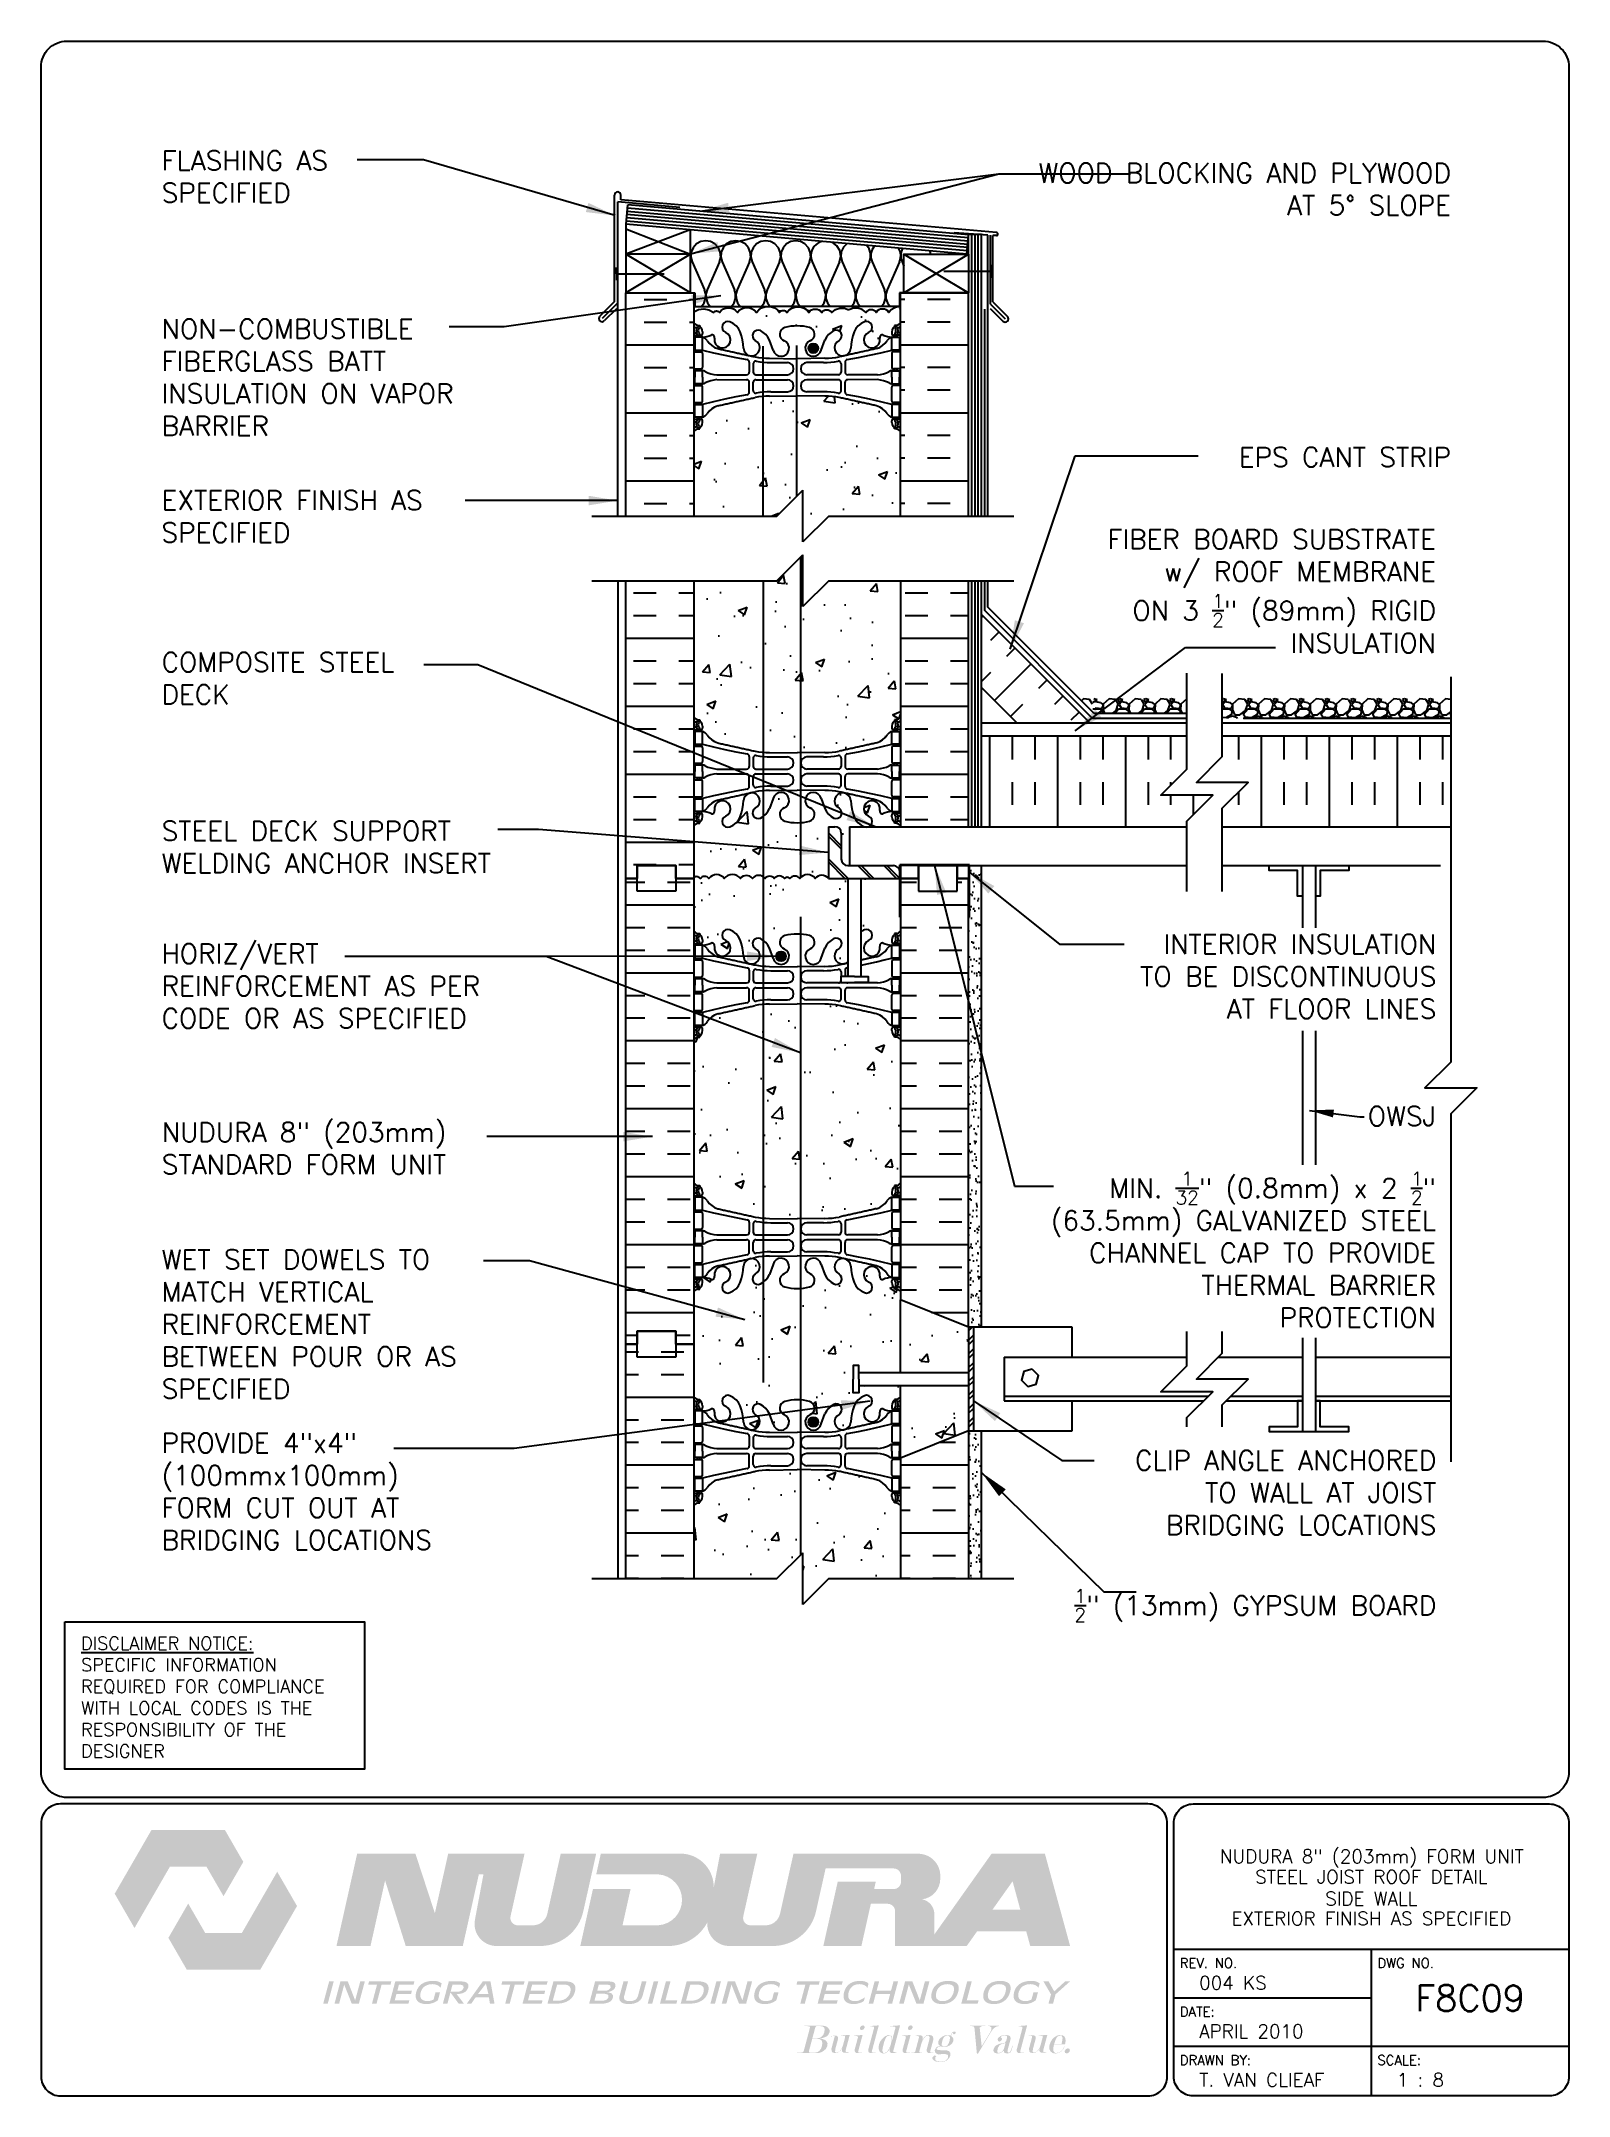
# Paper-space layout 'F8C09' of a CAD drawing. Header units: inches. Extents: x 0.42 to 7.8, y 0.49 to 10.41.
# The model-space entities are those that its viewports show. They can reach past a viewport. Long polylines and large blocks are cut down to what shows.
import ezdxf
from ezdxf.enums import TextEntityAlignment as Align

# ---------------------------------------------------------------- set-up
doc = ezdxf.new("R2010")
doc.units = ezdxf.units.IN
doc.header["$LTSCALE"] = 0.5
doc.header["$MEASUREMENT"] = 0
doc.linetypes.add('DASHED2', pattern=[0.375, 0.25, -0.125])
for name, color, linetype in [('HATCH', 12, 'Continuous'), ('line25', 2, 'Continuous'), ('LINE3', 3, 'Continuous'), ('LINE50', 5, 'Continuous'), ('LINE9', 9, 'Continuous'), ('LOGO', 7, 'Continuous'), ('TBK_LINE65', 3, 'Continuous'), ('TBK_TEXT', 4, 'Continuous'), ('TEXT', 4, 'Continuous'), ('Web_Edge', 9, 'Continuous')]:
    doc.layers.add(name, color=color, linetype=linetype)
doc.styles.add('DIM', font='romans.shx', dxfattribs={"width": 0.7})
doc.styles.add('ROMANS', font='romans.shx', dxfattribs={"height": 1.125})
doc.dimstyles.new('ext_12', dxfattribs={"dimscale": 12, "dimtxt": 0.09375, "dimasz": 0.09375, "dimexe": 0.09375, "dimexo": 0.0625, "dimgap": 0.0625, "dimtad": 1, "dimdec": 1, "dimzin": 3, "dimdsep": 46, "dimlunit": 4, "dimtxsty": 'DIM', "dimcen": 0.09, "dimdle": 0.09375, "dimclrt": 4, "dimadec": 0, "dimazin": 0, "dimtfac": 1, "dimtdec": 1, "dimtmove": 2, "dimatfit": 3, "dimfxl": 1, "dimfrac": 2, "dimtolj": 1, "dimtzin": 0, "dimarcsym": 0})
pattern_1 = [(37.5, (-134.24594, 23.5891), (-0.01574834, 0.48170594), [0, -0.38, 0, -0.425, 0, -0.40625]), (7.5, (-134.24594, 23.5891), (0.4424442, 0.7055365), [0, -0.205, 0, -0.3425, 0, -0.13125]), (327.5, (-134.55344, 23.5891), (0.77853547, 0.00141476), [0, -0.125, 0, -0.45, 0, -0.5875]), (317.5, (-134.55344, 23.5891), (0.75153165, 0.2194189), [0, -0.0625, 0, -0.295, 0, -0.3375])]
pattern_2 = [(50, (0, 0), (3.5863, -0.31376), [0.375, -4.125]), (355, (0, 0), (-0.693757, 3.76096), [0.3, -3.3]), (100.4514, (0.299, -0.026), (2.892544, 3.4472), [0.3187, -3.50571]), (46.1842, (0, 1), (5.336207, -0.827596), [0.5625, -6.1875]), (96.6356, (0.4447, 0.931), (4.67331, 4.87059), [0.47805, -5.25857]), (351.1842, (0, 1), (4.67331, 4.87059), [0.45, -4.95]), (21, (0.5, 0.75), (2.984535, -2.013094), [0.375, -4.125]), (326, (0.5, 0.75), (1.216577, 3.62575), [0.3, -3.3]), (71.4514, (0.7487, 0.5822), (4.201112, 1.612656), [0.3187, -3.50571]), (37.5, (0, 0), (0.0607993, 1.6644693), [0, -3.26, 0, -3.35, 0, -3.3125]), (7.5, (0, 0), (1.315348, 1.9720586), [0, -1.91, 0, -3.185, 0, -1.2625]), (327.5, (-1.115, 0), (2.669112, -0.1127744), [0, -1.25, 0, -3.9, 0, -5.175]), (317.5, (-1.615, 0), (2.915931, 0.500525), [0, -1.625, 0, -2.59, 0, -3.675])]

psp = doc.layouts.new('F8C09')

# ---------------------------------------------------------------- texts
at = {"layer": 'TBK_TEXT', "color": 7, "style": 'ROMANS'}
for s, p in [('REV. NO.', (5.9215, 1.107)), ('DWG NO.', (6.876, 1.107)), ('DATE:', (5.9215, 0.8726)), ('DRAWN BY:', (5.9215, 0.6382)), ('SCALE:', (6.876, 0.6382))]:
    psp.add_text(s, height=0.04688, dxfattribs=at).set_placement(p)
at = {"layer": 'TEXT', "insert": (0.6134, 2.7065), "char_height": 0.0625, "width": 1.41371, "attachment_point": 1, "style": 'ROMANS'}
psp.add_mtext('{\\Fromans.shx|c1;\\LDISCLAIMER NOTICE:\\l\\PSPECIFIC INFORMATION REQUIRED FOR COMPLIANCE WITH LOCAL CODES IS THE RESPONSIBILITY OF THE DESIGNER}', dxfattribs=at)

msp = doc.modelspace()

# ---------------------------------------------------------------- texts
at = {"layer": 'TEXT', "char_height": 0.75, "style": 'ROMANS'}
for s, insert, width, attachment_point in [('FLASHING AS \\PSPECIFIED', (223.458, 302.182), 8.7776, 1), ('\\A1;WOOD BLOCKING AND PLYWOOD \\PAT 5%%D SLOPE', (273.287, 301.698), 17.3954, 3), ('NON-COMBUSTIBLE\\PFIBERGLASS BATT INSULATION ON VAPOR BARRIER', (223.458, 295.676), 12.44051, 1), ('\\A1;EPS CANT STRIP', (273.287, 290.72), 9.59335, 3), ('EXTERIOR FINISH AS SPECIFIED', (223.452, 289.051), 12.44051, 1), ('\\A1;FIBER BOARD SUBSTRATE\\Pw/ ROOF MEMBRANE \\PON 3 {\\H0.7x;\\S1/2;}" (89mm) RIGID \\PINSULATION', (272.711, 287.545), 26.1134, 3), ('COMPOSITE STEEL DECK', (223.455, 282.795), 10.99211, 1), ('STEEL DECK SUPPORT WELDING ANCHOR INSERT', (223.455, 276.275), 14.65126, 1), ('HORIZ/VERT REINFORCEMENT AS PER CODE OR AS SPECIFIED', (223.455, 271.532), 14.65126, 1), ('\\A1;INTERIOR INSULATION TO BE DISCONTINUOUS AT FLOOR LINES', (272.72, 270.277), 13.00001, 6), ('\\A1;OWSJ', (272.71, 264.877), 12.22718, 6), ('NUDURA 8" (203mm) STANDARD FORM UNIT', (223.463, 264.633), 13.12656, 1), ('\\A1;MIN. {\\H0.7x;\\S1/32;}" (0.8mm) x 2 {\\H0.7x;\\S1/2;}" (63.5mm) GALVANIZED STEEL CHANNEL CAP TO PROVIDE THERMAL BARRIER PROTECTION  ', (272.709, 259.724), 16.71576, 6), ('\\A1;{\\C4;WET SET DOWELS TO MATCH VERTICAL REINFORCEMENT BETWEEN POUR OR AS SPECIFIED}', (223.455, 259.716), 12.44051, 1), ('\\A1;{\\C4;PROVIDE 4"x4" (100mmx100mm) FORM CUT OUT AT BRIDGING LOCATIONS}', (223.455, 252.623), 12.44051, 1), ('\\A1;CLIP ANGLE ANCHORED TO WALL AT JOIST BRIDGING LOCATIONS', (272.72, 250.328), 13.81115, 6), ('\\A1;{\\H0.7x;\\S1/2;}" (13mm) GYPSUM BOARD', (272.72, 245.969), 13.81115, 6)]:
    msp.add_mtext(s, dxfattribs=dict(at, insert=insert, width=width, attachment_point=attachment_point))

# ---------------------------------------------------------------- blocks, each defined once
blk = doc.blocks.new('TITLEBLOCK-Tag')
at = {"style": 'ROMANS'}
for tag, height, p in [('TITLE_LINE_1', 0.0625, (0.927, -0.1328)), ('TITLE_LINE_2', 0.0625, (0.9294, -0.2258)), ('CENTRE-LINE-3', 0.0625, (0.927, -0.3246)), ('TITLE_LINE_4', 0.0625, (0.927, -0.4299)), ('TITLE_LINE_5', 0.0625, (0.927, -0.526)), ('DWG', 0.125, (1.4043, -0.9102))]:
    blk.add_attdef(tag, text='', height=height, dxfattribs=at).set_placement(p, align=Align.MIDDLE_CENTER)
for tag, p in [('LATEST_REVISION', (0.0954, -0.8366)), ('REVISION_DATE', (0.0954, -1.071)), ('DRAWN_BY', (0.0954, -1.3053)), ('SCALE', (1.0499, -1.3053))]:
    blk.add_attdef(tag, text='', height=0.0469, dxfattribs=at).set_placement(p, align=Align.MIDDLE_LEFT)

# ---------------------------------------------------------------- hatches: boundary and pattern name
at = {"layer": 'HATCH'}
h = msp.add_hatch(dxfattribs=at)
h.set_pattern_fill('INSUL', color=256, scale=7, style=0)
h.set_pattern_definition([(0, (-2682.1395, -117.4467), (0, 2.625), []), (0, (-2682.1395, -116.5717), (0, 2.625), [0.875, -0.875]), (0, (-2682.1395, -115.6967), (0, 2.625), [0.875, -0.875])])
h.paths.add_polyline_path([(244.022, 296.691), (241.397, 296.691), (241.397, 288.066), (244.022, 288.066)])
h = msp.add_hatch(dxfattribs=at)
h.set_pattern_fill('AR-CONC', color=256, scale=0.5)
h.set_pattern_definition(pattern_2)
edge = h.paths.add_edge_path()
edge.add_arc((251.676, 249.478), 0.5, 46.21089, 66.42182)
edge.add_line((251.876, 249.936), (251.786, 249.936))
edge.add_line((251.786, 249.936), (251.786, 249.978))
edge.add_arc((251.926, 250.185), 0.25, 180, 235.9442, ccw=False)
edge.add_line((251.676, 250.185), (251.676, 250.253))
edge.add_arc((251.739, 250.253), 0.0625, 90, 180, ccw=False)
edge.add_line((251.739, 250.315), (251.786, 250.315))
edge.add_line((251.786, 250.315), (251.786, 250.385))
edge.add_line((251.786, 250.385), (251.681, 250.385))
edge.add_arc((251.803, 250.728), 0.364, 214.97751, 250.33874, ccw=False)
edge.add_arc((250.88, 250.117), 0.743, 32.79192, 73.81071)
edge.add_spline(control_points=[(251.088, 250.831), (249.65, 251.151)], knot_values=[0, 0, 1, 1], degree=1, periodic=0)
edge.add_arc((249.094, 248.219), 2.984, 79.25462, 90.09947)
edge.add_line((249.089, 251.203), (248.022, 251.219))
edge.add_line((248.022, 251.219), (246.955, 251.203))
edge.add_arc((246.95, 248.219), 2.984, 89.90053, 100.74538)
edge.add_spline(control_points=[(246.394, 251.151), (244.956, 250.831)], knot_values=[0, 0, 1, 1], degree=1, periodic=0)
edge.add_arc((245.164, 250.117), 0.743, 106.18929, 147.20808)
edge.add_arc((244.241, 250.728), 0.364, 289.66126, 325.02249, ccw=False)
edge.add_line((244.363, 250.385), (244.258, 250.385))
edge.add_line((244.258, 250.385), (244.258, 250.315))
edge.add_line((244.258, 250.315), (244.306, 250.315))
edge.add_arc((244.306, 250.253), 0.0625, 0, 90, ccw=False)
edge.add_line((244.368, 250.253), (244.368, 250.185))
edge.add_arc((244.118, 250.185), 0.25, 304.0558, 360, ccw=False)
edge.add_line((244.258, 249.978), (244.258, 249.936))
edge.add_line((244.258, 249.936), (244.168, 249.936))
edge.add_arc((244.368, 249.478), 0.5, 113.57818, 133.78911)
edge.add_line((244.022, 249.839), (244.022, 247.009))
edge.add_line((244.022, 247.009), (247.241, 247.009))
edge.add_line((247.241, 247.009), (248.241, 248.009))
edge.add_line((248.241, 248.009), (248.241, 246.009))
edge.add_line((248.241, 246.009), (249.241, 247.009))
edge.add_line((249.241, 247.009), (252.022, 247.009))
edge.add_line((252.022, 247.009), (252.022, 249.839))
h.paths.add_polyline_path([(252.022, 257.778), (252.022, 258.1, 0.088416), (251.876, 258.198), (251.786, 258.198), (251.786, 258.239, -0.249069), (251.676, 258.446), (251.676, 258.514, -0.414214), (251.739, 258.576), (251.786, 258.576), (251.786, 258.646), (251.681, 258.646, 0.085348), (251.352, 258.571, -0.669601), (251.219, 258.691, 2.087231), (250.785, 258.466, -1), (250.622, 258.058, -0.21345), (250.23, 258.447, -0.069923), (250.093, 259.091, 1.702394), (249.643, 258.778, -0.940793), (249.439, 258.395, -0.173075), (249.093, 258.762), (248.951, 259.148, 1.612474), (248.519, 258.789, -0.734872), (248.496, 258.278, -0.068475), (248.022, 258.216, -0.068475), (247.548, 258.278, -0.734872), (247.525, 258.789, 1.612474), (247.093, 259.148), (246.951, 258.762, -0.173075), (246.605, 258.395, -0.940793), (246.401, 258.778, 1.702394), (245.951, 259.091, -0.069923), (245.815, 258.447, -0.21345), (245.422, 258.058, -1), (245.259, 258.466, 2.087231), (244.825, 258.691, -0.669601), (244.693, 258.571, 0.085348), (244.363, 258.646), (244.258, 258.646), (244.258, 258.576), (244.306, 258.576, -0.414214), (244.368, 258.514), (244.368, 258.446, -0.249069), (244.258, 258.239), (244.258, 258.198), (244.168, 258.198, 0.088416), (244.022, 258.1), (244.022, 256.066), (244.022, 254.031, 0.088416), (244.168, 253.934), (244.258, 253.934), (244.258, 253.892, -0.249069), (244.368, 253.685), (244.368, 253.618, -0.414214), (244.306, 253.555), (244.258, 253.555), (244.258, 253.485), (244.363, 253.485, 0.085348), (244.693, 253.561, -0.669601), (244.825, 253.44, 2.087231), (245.259, 253.665, -1), (245.422, 254.074, -0.21345), (245.815, 253.685, -0.069923), (245.951, 253.041, 1.702394), (246.401, 253.353, -0.940793), (246.605, 253.737, -0.173075), (246.951, 253.37), (247.093, 252.983, 1.612474), (247.525, 253.343, -0.734872), (247.548, 253.854, -0.068475), (248.022, 253.916, -0.068475), (248.496, 253.854, -0.734872), (248.519, 253.343, 1.612474), (248.951, 252.983), (249.093, 253.37, -0.173075), (249.439, 253.737, -0.940793), (249.643, 253.353, 1.702394), (250.093, 253.041, -0.069923), (250.23, 253.685, -0.21345), (250.622, 254.074, -1), (250.785, 253.665, 2.087231), (251.219, 253.44, -0.669601), (251.352, 253.561, 0.085348), (251.681, 253.485), (251.786, 253.485), (251.786, 253.555), (251.739, 253.555, -0.414214), (251.676, 253.618), (251.676, 253.685, -0.249069), (251.786, 253.892), (251.786, 253.934), (251.876, 253.934, 0.088416), (252.022, 254.031), (252.022, 254.47), (250.408, 254.47), (250.408, 254.191), (250.181, 254.191), (250.181, 254.72), (250.181, 255.248), (250.408, 255.248), (250.408, 254.97), (252.022, 254.97)])
h.paths.add_polyline_path([(254.647, 254.47), (252.022, 254.47), (252.022, 254.031), (252.022, 251.661), (254.647, 252.72)])
h.paths.add_polyline_path([(249.991, 274.063), (249.227, 274.063, 0.511309), (248.722, 274.056, 0.520567), (248.127, 274.056, 0.520567), (247.737, 274.056, 0.520567), (247.535, 274.056, 0.520567), (247.139, 274.056, 0.520567), (246.779, 274.056, 0.520567), (246.295, 274.056, 0.520567), (245.828, 274.056, 0.520567), (245.207, 274.056, 0.520567), (244.613, 274.056, 0.520567), (244.274, 274.056, 0.41471), (244.022, 274.1), (244.022, 274.066), (244.022, 272.031, 0.088416), (244.168, 271.934), (244.258, 271.934), (244.258, 271.892, -0.249069), (244.368, 271.685), (244.368, 271.618, -0.414214), (244.306, 271.555), (244.258, 271.555), (244.258, 271.485), (244.363, 271.485, 0.085348), (244.693, 271.561, -0.669601), (244.825, 271.44, 2.087231), (245.259, 271.665, -1), (245.422, 272.074, -0.21345), (245.815, 271.685, -0.069923), (245.951, 271.041, 1.702394), (246.401, 271.353, -0.940793), (246.605, 271.737, -0.173075), (246.951, 271.37), (247.093, 270.983, 1.612474), (247.525, 271.343, -0.734872), (247.548, 271.854, -0.068475), (248.022, 271.916, -0.068475), (248.496, 271.854, -0.734872), (248.519, 271.343, 1.612474), (248.951, 270.983), (249.093, 271.37, -0.173075), (249.439, 271.737, -0.940793), (249.643, 271.353, 1.150574), (249.991, 270.839)])
h.paths.add_polyline_path([(251.991, 274.063), (250.491, 274.063), (250.491, 272.007, -0.05442), (250.622, 272.074, -1), (250.785, 271.665, 2.087231), (251.219, 271.44, -0.669601), (251.352, 271.561, 0.085348), (251.681, 271.485), (251.786, 271.485), (251.786, 271.555), (251.739, 271.555, -0.414214), (251.676, 271.618), (251.676, 271.685, -0.249069), (251.786, 271.892), (251.786, 271.934), (251.876, 271.934, 0.088416), (252.022, 272.031), (252.022, 272.563), (251.991, 272.563)])
h.paths.add_polyline_path([(249.227, 276.063), (249.477, 276.063, -0.414214), (249.727, 275.813), (249.727, 274.813, 0.414214), (249.977, 274.563), (250.041, 274.563), (250.041, 276.063), (250.608, 276.063, -0.207607), (250.23, 276.447, -0.069923), (250.093, 277.091, 1.702394), (249.643, 276.778, -0.940793), (249.439, 276.395, -0.173075), (249.093, 276.762), (248.951, 277.148, 1.612474), (248.519, 276.789, -0.734872), (248.496, 276.278, -0.068475), (248.022, 276.216, -0.068475), (247.548, 276.278, -0.734872), (247.525, 276.789, 1.612474), (247.093, 277.148), (246.951, 276.762, -0.173075), (246.605, 276.395, -0.940793), (246.401, 276.778, 1.702394), (245.951, 277.091, -0.069923), (245.815, 276.447, -0.21345), (245.422, 276.058, -1), (245.259, 276.466, 2.087231), (244.825, 276.691, -0.669601), (244.693, 276.571, 0.085348), (244.363, 276.646), (244.258, 276.646), (244.258, 276.576), (244.306, 276.576, -0.414214), (244.368, 276.514), (244.368, 276.446, -0.249069), (244.258, 276.239), (244.258, 276.198), (244.168, 276.198, 0.088416), (244.022, 276.1), (244.022, 274.1, -0.41471), (244.274, 274.056, -0.520567), (244.613, 274.056, -0.520567), (245.207, 274.056, -0.520567), (245.828, 274.056, -0.520567), (246.295, 274.056, -0.520567), (246.779, 274.056, -0.520567), (247.139, 274.056, -0.520567), (247.535, 274.056, -0.520567), (247.737, 274.056, -0.520567), (248.127, 274.056, -0.520567), (248.722, 274.056, -0.511309), (249.227, 274.063)])
h.paths.add_polyline_path([(251.676, 276.446), (251.676, 276.514, -0.414214), (251.739, 276.576), (251.786, 276.576), (251.786, 276.646), (251.681, 276.646, 0.085348), (251.352, 276.571, -0.669601), (251.219, 276.691, 2.087231), (250.785, 276.466, -0.654446), (250.798, 276.063), (252.022, 276.063), (252.022, 276.1, 0.088416), (251.876, 276.198), (251.786, 276.198), (251.786, 276.239, -0.249069)])
h.paths.add_polyline_path([(250.622, 295.571, -1), (250.785, 295.162, 2.087231), (251.219, 294.938, -0.669601), (251.352, 295.058, 0.085348), (251.681, 294.982), (251.786, 294.982), (251.786, 295.052), (251.739, 295.052, -0.414214), (251.676, 295.115), (251.676, 295.182, -0.249069), (251.786, 295.389), (251.786, 295.431), (251.876, 295.431, 0.088416), (252.022, 295.528), (252.022, 296.156, 0.259173), (251.571, 295.937, 0.520567), (251.071, 295.937, 0.520567), (250.684, 295.937, 0.336749), (250.022, 296.042, 0.336749), (249.36, 295.937, 0.520567), (248.973, 295.937, 0.520567), (248.473, 295.937, 0.520567), (247.627, 295.937, 0.520567), (247.345, 295.937, 0.520567), (246.45, 295.937, 0.520567), (245.71, 295.937, 0.520567), (245.018, 295.937, 0.520567), (244.797, 295.937, 0.321585), (244.022, 295.962), (244.022, 295.528, 0.088416), (244.168, 295.431), (244.258, 295.431), (244.258, 295.389, -0.249069), (244.368, 295.182), (244.368, 295.115, -0.414214), (244.306, 295.052), (244.258, 295.052), (244.258, 294.982), (244.363, 294.982, 0.085348), (244.693, 295.058, -0.669601), (244.825, 294.938, 2.087231), (245.259, 295.162, -1), (245.422, 295.571, -0.21345), (245.815, 295.182, -0.069923), (245.951, 294.538, 1.702394), (246.401, 294.85, -0.940793), (246.605, 295.234, -0.173075), (246.951, 294.867), (247.093, 294.48, 1.612474), (247.525, 294.84, -0.734872), (247.548, 295.351, -0.068475), (248.022, 295.413, -0.068475), (248.496, 295.351, -0.734872), (248.519, 294.84, 1.612474), (248.951, 294.48), (249.093, 294.867, -0.173075), (249.439, 295.234, -0.940793), (249.643, 294.85, 1.702394), (250.093, 294.538, -0.069923), (250.23, 295.182, -0.21345)])
h = msp.add_hatch(dxfattribs=at)
h.set_pattern_fill('INSUL', color=256, scale=7, style=0)
h.set_pattern_definition([(180, (3178.1837, -117.4467), (0, 2.625), []), (180, (3178.1837, -116.5717), (0, 2.625), [0.875, -0.875]), (180, (3178.1837, -115.6967), (0, 2.625), [0.875, -0.875])])
h.paths.add_polyline_path([(254.647, 296.691), (252.022, 296.691), (252.022, 288.066), (254.647, 288.066)])
h = msp.add_hatch(dxfattribs=at)
h.set_pattern_fill('AR-CONC', color=256, scale=0.5)
h.set_pattern_definition(pattern_2)
edge = h.paths.add_edge_path()
edge.add_arc((251.676, 290.975), 0.5, 46.21089, 66.42182)
edge.add_line((251.876, 291.433), (251.786, 291.433))
edge.add_line((251.786, 291.433), (251.786, 291.475))
edge.add_arc((251.926, 291.682), 0.25, 180, 235.9442, ccw=False)
edge.add_line((251.676, 291.682), (251.676, 291.75))
edge.add_arc((251.739, 291.75), 0.0625, 90, 180, ccw=False)
edge.add_line((251.739, 291.812), (251.786, 291.812))
edge.add_line((251.786, 291.812), (251.786, 291.882))
edge.add_line((251.786, 291.882), (251.681, 291.882))
edge.add_arc((251.803, 292.225), 0.364, 214.97751, 250.33874, ccw=False)
edge.add_arc((250.88, 291.614), 0.743, 32.79192, 73.81071)
edge.add_spline(control_points=[(251.088, 292.328), (249.65, 292.648)], knot_values=[0, 0, 1, 1], degree=1, periodic=0)
edge.add_arc((249.094, 289.717), 2.984, 79.25462, 90.09947)
edge.add_line((249.089, 292.7), (248.022, 292.716))
edge.add_line((248.022, 292.716), (246.955, 292.7))
edge.add_arc((246.95, 289.717), 2.984, 89.90053, 100.74538)
edge.add_spline(control_points=[(246.394, 292.648), (244.956, 292.328)], knot_values=[0, 0, 1, 1], degree=1, periodic=0)
edge.add_arc((245.164, 291.614), 0.743, 106.18929, 147.20808)
edge.add_arc((244.241, 292.225), 0.364, 289.66126, 325.02249, ccw=False)
edge.add_line((244.363, 291.882), (244.258, 291.882))
edge.add_line((244.258, 291.882), (244.258, 291.812))
edge.add_line((244.258, 291.812), (244.306, 291.812))
edge.add_arc((244.306, 291.75), 0.0625, 0, 90, ccw=False)
edge.add_line((244.368, 291.75), (244.368, 291.682))
edge.add_arc((244.118, 291.682), 0.25, 304.0558, 360, ccw=False)
edge.add_line((244.258, 291.475), (244.258, 291.433))
edge.add_line((244.258, 291.433), (244.168, 291.433))
edge.add_arc((244.368, 290.975), 0.5, 113.57818, 133.78911)
edge.add_line((244.022, 291.336), (244.022, 288.066))
edge.add_line((244.022, 288.066), (247.241, 288.066))
edge.add_line((247.241, 288.066), (248.241, 289.066))
edge.add_line((248.241, 289.066), (248.241, 287.066))
edge.add_line((248.241, 287.066), (249.241, 288.066))
edge.add_line((249.241, 288.066), (252.022, 288.066))
edge.add_line((252.022, 288.066), (252.022, 291.336))
edge = h.paths.add_edge_path()
edge.add_line((252.022, 285.566), (249.241, 285.566))
edge.add_line((249.241, 285.566), (248.241, 284.566))
edge.add_line((248.241, 284.566), (248.241, 286.566))
edge.add_line((248.241, 286.566), (247.241, 285.566))
edge.add_line((247.241, 285.566), (244.022, 285.566))
edge.add_line((244.022, 285.566), (244.022, 280.293))
edge.add_arc((244.368, 280.653), 0.5, 226.21089, 246.42182)
edge.add_line((244.168, 280.195), (244.258, 280.195))
edge.add_line((244.258, 280.195), (244.258, 280.153))
edge.add_arc((244.118, 279.946), 0.25, 0, 55.9442, ccw=False)
edge.add_line((244.368, 279.946), (244.368, 279.879))
edge.add_arc((244.306, 279.879), 0.0625, -90, 0, ccw=False)
edge.add_line((244.306, 279.816), (244.258, 279.816))
edge.add_line((244.258, 279.816), (244.258, 279.746))
edge.add_line((244.258, 279.746), (244.363, 279.746))
edge.add_arc((244.241, 279.404), 0.364, 34.97751, 70.33874, ccw=False)
edge.add_arc((245.164, 280.015), 0.743, 212.79192, 253.81071)
edge.add_spline(control_points=[(244.956, 279.301), (246.394, 278.981)], knot_values=[0, 0, 1, 1], degree=1, periodic=0)
edge.add_arc((246.95, 281.912), 2.984, 259.25462, 270.09947)
edge.add_line((246.955, 278.928), (248.022, 278.912))
edge.add_line((248.022, 278.912), (249.089, 278.928))
edge.add_arc((249.094, 281.912), 2.984, 269.90053, 280.74538)
edge.add_spline(control_points=[(249.65, 278.981), (251.088, 279.301)], knot_values=[0, 0, 1, 1], degree=1, periodic=0)
edge.add_arc((250.88, 280.015), 0.743, 286.18929, 327.20808)
edge.add_arc((251.803, 279.404), 0.364, 109.66126, 145.02249, ccw=False)
edge.add_line((251.681, 279.746), (251.786, 279.746))
edge.add_line((251.786, 279.746), (251.786, 279.816))
edge.add_line((251.786, 279.816), (251.739, 279.816))
edge.add_arc((251.739, 279.879), 0.0625, 180, 270, ccw=False)
edge.add_line((251.676, 279.879), (251.676, 279.946))
edge.add_arc((251.926, 279.946), 0.25, 124.0558, 180, ccw=False)
edge.add_line((251.786, 280.153), (251.786, 280.195))
edge.add_line((251.786, 280.195), (251.876, 280.195))
edge.add_arc((251.676, 280.653), 0.5, 293.57818, 313.78911)
edge.add_line((252.022, 280.293), (252.022, 285.566))
h = msp.add_hatch(dxfattribs=at)
h.set_pattern_fill('INSUL', color=256, scale=7, style=0)
h.set_pattern_definition([(0, (-27.8062, -15.905), (0, 2.625), []), (0, (-27.8062, -15.03), (0, 2.625), [0.875, -0.875]), (0, (-27.8062, -14.155), (0, 2.625), [0.875, -0.875])])
h.paths.add_polyline_path([(254.647, 285.563), (252.022, 285.563), (252.022, 276.063), (254.647, 276.063)])
h.paths.add_polyline_path([(244.022, 285.563), (241.397, 285.563), (241.397, 274.066), (241.835, 274.066), (241.835, 274.566), (243.335, 274.566), (243.335, 274.066), (244.022, 274.066)])
h = msp.add_hatch(dxfattribs=at)
h.set_pattern_fill('INSUL', color=256, scale=7, angle=45, style=0)
h.set_pattern_definition([(45, (147.844, 121.1622), (-1.856155, 1.856155), []), (45, (147.2252, 121.781), (-1.856155, 1.856155), [0.875, -0.875]), (45, (146.6065, 122.3996), (-1.856155, 1.856155), [0.875, -0.875])])
h.paths.add_polyline_path([(256.395, 280.188), (259.224, 280.188), (255.147, 284.265), (255.147, 281.437)])
h = msp.add_hatch(dxfattribs=at)
h.set_pattern_fill('INSUL', color=256, scale=7, angle=90, style=0)
h.set_pattern_definition([(90, (147.844, 121.1622), (-2.625, 2e-16), []), (90, (146.969, 121.1622), (-2.625, 2e-16), [0.875, -0.875]), (90, (146.094, 121.1622), (-2.625, 2e-16), [0.875, -0.875])])
h.paths.add_polyline_path([(263.084, 278.282), (263.084, 279.563), (255.147, 279.563), (255.147, 276.063), (263.085, 276.063), (263.084, 276.282), (264.084, 277.282), (262.084, 277.282)])
h.paths.add_polyline_path([(264.45, 279.563), (264.45, 278.773), (263.45, 277.773), (265.45, 277.773), (264.45, 276.773), (264.45, 276.063), (273.287, 276.063), (273.287, 279.563)])
h = msp.add_hatch(dxfattribs=at)
h.set_pattern_fill('INSUL', color=256, scale=7, style=0)
h.set_pattern_definition([(0, (253.5113, 265.1692), (0, 2.625), []), (0, (253.5113, 266.0442), (0, 2.625), [0.875, -0.875]), (0, (253.5113, 266.9192), (0, 2.625), [0.875, -0.875])])
h.paths.add_polyline_path([(254.647, 274.066), (254.21, 274.066), (254.21, 273.566), (252.71, 273.566), (252.71, 274.066), (252.022, 274.066), (252.022, 272.563), (252.022, 257.778), (254.647, 256.72)])
h.paths.add_polyline_path([(241.397, 256.066), (241.835, 256.066), (241.835, 256.566), (243.335, 256.566), (243.335, 256.066), (244.022, 256.066), (244.022, 274.066), (243.335, 274.066), (243.335, 274.566), (241.835, 274.566), (241.835, 274.066), (241.397, 274.066)])
h = msp.add_hatch(dxfattribs=at)
h.set_pattern_fill('AR-SAND', color=256, scale=0.25, style=0)
h.set_pattern_definition(pattern_1)
h.paths.add_polyline_path([(254.647, 256.007), (254.647, 256.72), (255.147, 256.72), (255.147, 270.505), (255.147, 274.563), (254.647, 274.563)])
h = msp.add_hatch(dxfattribs=at)
h.set_pattern_fill('AR-CONC', color=256, scale=0.5)
h.set_pattern_definition(pattern_2)
edge = h.paths.add_edge_path()
edge.add_arc((251.676, 267.478), 0.5, 46.21089, 66.42182)
edge.add_line((251.876, 267.936), (251.786, 267.936))
edge.add_line((251.786, 267.936), (251.786, 267.978))
edge.add_arc((251.926, 268.185), 0.25, 180, 235.9442, ccw=False)
edge.add_line((251.676, 268.185), (251.676, 268.253))
edge.add_arc((251.739, 268.253), 0.0625, 90, 180, ccw=False)
edge.add_line((251.739, 268.315), (251.786, 268.315))
edge.add_line((251.786, 268.315), (251.786, 268.385))
edge.add_line((251.786, 268.385), (251.681, 268.385))
edge.add_arc((251.803, 268.728), 0.364, 212.04242, 250.33874, ccw=False)
edge.add_arc((250.88, 268.117), 0.743, 34.22802, 73.81071)
edge.add_spline(control_points=[(251.088, 268.831), (249.65, 269.151)], knot_values=[0, 0, 1, 1], degree=1, periodic=0)
edge.add_arc((249.094, 266.219), 2.984, 79.25462, 90.09947)
edge.add_line((249.089, 269.203), (248.022, 269.219))
edge.add_line((248.022, 269.219), (246.955, 269.203))
edge.add_arc((246.95, 266.219), 2.984, 89.90053, 100.74538)
edge.add_spline(control_points=[(246.394, 269.151), (244.956, 268.831)], knot_values=[0, 0, 1, 1], degree=1, periodic=0)
edge.add_arc((245.164, 268.117), 0.743, 106.18929, 145.77198)
edge.add_arc((244.241, 268.728), 0.364, 289.66126, 327.95758, ccw=False)
edge.add_line((244.363, 268.385), (244.258, 268.385))
edge.add_line((244.258, 268.385), (244.258, 268.315))
edge.add_line((244.258, 268.315), (244.306, 268.315))
edge.add_arc((244.306, 268.253), 0.0625, 0, 90, ccw=False)
edge.add_line((244.368, 268.253), (244.368, 268.185))
edge.add_arc((244.118, 268.185), 0.25, 304.0558, 360, ccw=False)
edge.add_line((244.258, 267.978), (244.258, 267.936))
edge.add_line((244.258, 267.936), (244.168, 267.936))
edge.add_arc((244.368, 267.478), 0.5, 113.57818, 133.78911)
edge.add_line((244.022, 267.839), (244.022, 262.293))
edge.add_arc((244.368, 262.653), 0.5, 226.21089, 246.42182)
edge.add_line((244.168, 262.195), (244.258, 262.195))
edge.add_line((244.258, 262.195), (244.258, 262.153))
edge.add_arc((244.118, 261.946), 0.25, 0, 55.9442, ccw=False)
edge.add_line((244.368, 261.946), (244.368, 261.879))
edge.add_arc((244.306, 261.879), 0.0625, -90, 0, ccw=False)
edge.add_line((244.306, 261.816), (244.258, 261.816))
edge.add_line((244.258, 261.816), (244.258, 261.746))
edge.add_line((244.258, 261.746), (244.363, 261.746))
edge.add_arc((244.241, 261.404), 0.364, 32.04242, 70.33874, ccw=False)
edge.add_arc((245.164, 262.015), 0.743, 214.22802, 253.81071)
edge.add_spline(control_points=[(244.956, 261.301), (246.394, 260.981)], knot_values=[0, 0, 1, 1], degree=1, periodic=0)
edge.add_arc((246.95, 263.912), 2.984, 259.25462, 270.09947)
edge.add_line((246.955, 260.928), (248.022, 260.912))
edge.add_line((248.022, 260.912), (249.089, 260.928))
edge.add_arc((249.094, 263.912), 2.984, 269.90053, 280.74538)
edge.add_spline(control_points=[(249.65, 260.981), (251.088, 261.301)], knot_values=[0, 0, 1, 1], degree=1, periodic=0)
edge.add_arc((250.88, 262.015), 0.743, 286.18929, 325.77198)
edge.add_arc((251.803, 261.404), 0.364, 109.66126, 147.95758, ccw=False)
edge.add_line((251.681, 261.746), (251.786, 261.746))
edge.add_line((251.786, 261.746), (251.786, 261.816))
edge.add_line((251.786, 261.816), (251.739, 261.816))
edge.add_arc((251.739, 261.879), 0.0625, 180, 270, ccw=False)
edge.add_line((251.676, 261.879), (251.676, 261.946))
edge.add_arc((251.926, 261.946), 0.25, 124.0558, 180, ccw=False)
edge.add_line((251.786, 262.153), (251.786, 262.195))
edge.add_line((251.786, 262.195), (251.876, 262.195))
edge.add_arc((251.676, 262.653), 0.5, 293.57818, 313.78911)
edge.add_line((252.022, 262.293), (252.022, 267.839))
h = msp.add_hatch(dxfattribs=at)
h.set_pattern_fill('AR-CONC', color=256, scale=0.5)
h.set_pattern_definition(pattern_2)
h.paths.add_polyline_path([(254.647, 256.72), (252.022, 257.778), (252.022, 254.97), (254.647, 254.97)])
h = msp.add_hatch(dxfattribs=at)
h.set_pattern_fill('INSUL', color=256, scale=7, style=0)
h.set_pattern_definition([(0, (253.268, 251.3975), (0, 2.625), []), (0, (253.268, 252.2725), (0, 2.625), [0.875, -0.875]), (0, (253.268, 253.1475), (0, 2.625), [0.875, -0.875])])
h.paths.add_polyline_path([(254.647, 252.72), (252.022, 251.661), (252.022, 247.007), (254.647, 247.007)])
h.paths.add_polyline_path([(241.397, 247.007), (244.022, 247.007), (244.022, 256.066), (243.335, 256.066), (243.335, 256.566), (241.835, 256.566), (241.835, 256.066), (241.397, 256.066)])
h = msp.add_hatch(dxfattribs=at)
h.set_pattern_fill('ANSI32', color=256, style=0)
h.set_pattern_definition([(45, (-134.05844, 26.0866), (-0.26516504, 0.26516504), []), (45, (-133.88166, 26.0866), (-0.26516504, 0.26516504), [])])
h.paths.add_polyline_path([(254.835, 256.72), (254.647, 256.72), (254.647, 252.72), (254.835, 252.72)])
h = msp.add_hatch(dxfattribs=at)
h.set_pattern_fill('AR-SAND', color=256, scale=0.25, style=0)
h.set_pattern_definition(pattern_1)
h.paths.add_polyline_path([(255.147, 252.72), (254.647, 252.72), (254.647, 247.007), (255.147, 247.007)])
at = {"layer": 'LINE3'}
h = msp.add_hatch(color=256, dxfattribs=at)
h.paths.add_polyline_path([(248.83, 294.587, 0.831395), (248.462, 294.587)])
h.paths.add_polyline_path([(248.833, 294.553, 0.045935), (248.83, 294.587), (248.462, 294.587, 0.045935), (248.458, 294.553, 1)])
h = msp.add_hatch(color=256, dxfattribs=at)
h.paths.add_polyline_path([(247.583, 271.09, 0.831395), (247.214, 271.09)])
h.paths.add_polyline_path([(247.586, 271.056, 0.045935), (247.583, 271.09), (247.214, 271.09, 0.045935), (247.211, 271.056, 1)])
h = msp.add_hatch(color=256, dxfattribs=at)
h.paths.add_polyline_path([(248.83, 253.09, 0.831395), (248.462, 253.09)])
h.paths.add_polyline_path([(248.833, 253.056, 0.045935), (248.83, 253.09), (248.462, 253.09, 0.045935), (248.458, 253.056, 1)])

# ---------------------------------------------------------------- linework, layer by layer
at = {"layer": 'HATCH'}
for p, q in [((240.96, 296.353), (240.96, 300.465)), ((241.085, 296.302), (241.085, 300.206)), ((243.489, 299.996), (241.085, 300.206)), ((241.21, 300.289), (241.21, 300.465)), ((255.728, 299.019), (241.21, 300.289)), ((254.592, 298.315), (241.423, 299.467)), ((254.603, 298.44), (241.434, 299.592)), ((254.614, 298.564), (241.445, 299.717)), ((254.625, 298.689), (241.456, 299.841)), ((254.636, 298.813), (241.467, 299.966)), ((241.397, 299.169), (243.897, 298.191)), ((243.887, 299.126), (241.397, 298.191)), ((255.397, 298.925), (254.09, 299.016)), ((254.772, 288.066), (254.772, 298.942)), ((254.897, 288.066), (254.897, 298.942)), ((255.022, 288.066), (255.022, 298.942)), ((255.397, 288.066), (255.397, 298.925)), ((255.491, 296.257), (255.491, 298.917)), ((255.722, 298.906), (255.585, 298.914)), ((255.585, 296.34), (255.585, 298.914)), ((243.897, 296.691), (241.397, 298.191)), ((243.897, 298.191), (241.397, 296.691)), ((243.96, 297.887), (244.439, 296.814)), ((245.019, 297.888), (244.54, 296.814)), ((245.119, 297.887), (245.599, 296.814)), ((246.178, 297.888), (245.699, 296.814)), ((246.279, 297.887), (246.758, 296.814)), ((247.338, 297.888), (246.859, 296.814)), ((247.438, 297.887), (247.917, 296.814)), ((248.497, 297.888), (248.018, 296.814)), ((248.598, 297.887), (249.077, 296.814)), ((249.657, 297.888), (249.178, 296.814)), ((249.757, 297.887), (250.236, 296.814)), ((250.816, 297.888), (250.337, 296.814)), ((250.916, 297.887), (251.396, 296.814)), ((251.975, 297.888), (251.496, 296.814)), ((252.075, 297.887), (252.147, 297.727)), ((252.147, 296.691), (254.647, 298.191)), ((252.147, 298.191), (254.647, 296.691)), ((240.96, 296.353), (240.391, 295.785)), ((241.085, 296.302), (240.479, 295.696)), ((255.491, 296.257), (256.065, 295.683)), ((255.585, 296.34), (256.153, 295.772)), ((241.035, 296.075), (240.568, 295.608)), ((255.478, 296.093), (255.977, 295.595)), ((254.772, 276.063), (254.772, 285.563)), ((254.897, 276.063), (254.897, 285.563)), ((255.022, 276.063), (255.022, 285.563)), ((255.397, 284.545), (255.397, 285.563)), ((259.504, 280.438), (255.397, 284.545)), ((259.084, 281.002), (259.009, 280.933)), ((259.324, 280.981), (259.084, 281.001)), ((259.436, 280.803), (259.326, 280.983)), ((259.444, 280.612), (259.704, 280.612)), ((259.464, 280.872), (259.614, 280.962)), ((259.614, 280.962), (259.494, 281.002)), ((263.084, 280.438), (259.504, 280.438)), ((259.544, 280.662), (259.794, 280.632)), ((259.765, 280.853), (259.565, 280.883)), ((259.704, 280.614), (259.834, 280.524)), ((259.846, 280.78), (259.766, 280.85)), ((259.794, 280.632), (259.844, 280.722)), ((259.834, 280.522), (259.81, 280.438)), ((259.843, 280.584), (259.904, 280.438)), ((259.854, 280.793), (259.844, 280.583)), ((259.844, 280.722), (259.844, 280.782)), ((260.084, 281.002), (259.854, 280.792)), ((260.324, 280.981), (260.084, 281.001)), ((260.205, 280.438), (260.354, 280.553)), ((260.288, 280.438), (260.444, 280.612)), ((260.436, 280.803), (260.326, 280.983)), ((260.354, 280.552), (260.434, 280.802)), ((260.494, 281.002), (260.424, 280.972)), ((260.424, 280.972), (260.464, 280.872)), ((260.444, 280.612), (260.704, 280.612)), ((260.464, 280.872), (260.614, 280.962)), ((260.564, 280.882), (260.464, 280.782)), ((260.464, 280.782), (260.544, 280.662)), ((260.614, 280.962), (260.494, 281.002)), ((260.544, 280.662), (260.794, 280.632)), ((260.765, 280.853), (260.565, 280.883)), ((260.704, 280.614), (260.834, 280.524)), ((260.846, 280.78), (260.766, 280.85)), ((260.794, 280.632), (260.844, 280.722)), ((260.834, 280.522), (260.81, 280.438)), ((260.843, 280.584), (260.904, 280.438)), ((260.854, 280.793), (260.844, 280.583)), ((260.844, 280.722), (260.844, 280.782)), ((261.084, 281.002), (260.854, 280.792)), ((261.324, 280.981), (261.084, 281.001)), ((261.205, 280.438), (261.354, 280.553)), ((261.288, 280.438), (261.444, 280.612)), ((261.436, 280.803), (261.326, 280.983)), ((261.354, 280.552), (261.434, 280.802)), ((261.494, 281.002), (261.424, 280.972)), ((261.424, 280.972), (261.464, 280.872)), ((261.444, 280.612), (261.704, 280.612)), ((261.464, 280.872), (261.614, 280.962)), ((261.564, 280.882), (261.464, 280.782)), ((261.464, 280.782), (261.544, 280.662)), ((261.614, 280.962), (261.494, 281.002)), ((261.544, 280.662), (261.794, 280.632)), ((261.765, 280.853), (261.565, 280.883)), ((261.704, 280.614), (261.834, 280.524)), ((261.846, 280.78), (261.766, 280.85)), ((261.794, 280.632), (261.844, 280.722)), ((261.834, 280.522), (261.81, 280.438)), ((261.843, 280.584), (261.904, 280.438)), ((261.854, 280.793), (261.844, 280.583)), ((261.844, 280.722), (261.844, 280.782)), ((262.084, 281.002), (261.854, 280.792)), ((262.324, 280.981), (262.084, 281.001)), ((262.205, 280.438), (262.354, 280.553)), ((262.288, 280.438), (262.444, 280.612)), ((262.436, 280.803), (262.326, 280.983)), ((262.354, 280.552), (262.434, 280.802)), ((262.494, 281.002), (262.424, 280.972)), ((262.424, 280.972), (262.464, 280.872)), ((262.444, 280.612), (262.704, 280.612)), ((262.464, 280.872), (262.614, 280.962)), ((262.564, 280.882), (262.464, 280.782)), ((262.464, 280.782), (262.544, 280.662)), ((262.614, 280.962), (262.494, 281.002)), ((262.544, 280.662), (262.794, 280.632)), ((262.765, 280.853), (262.565, 280.883)), ((262.704, 280.614), (262.834, 280.524)), ((262.846, 280.78), (262.766, 280.85)), ((262.794, 280.632), (262.844, 280.722)), ((262.834, 280.522), (262.81, 280.438)), ((262.843, 280.584), (262.904, 280.438)), ((262.854, 280.793), (262.844, 280.583)), ((262.844, 280.722), (262.844, 280.782)), ((263.084, 281.002), (262.854, 280.792)), ((263.084, 281.001), (263.084, 281.001)), ((264.494, 281.002), (264.45, 280.983)), ((264.45, 280.907), (264.464, 280.872)), ((264.45, 280.612), (264.704, 280.612)), ((264.464, 280.872), (264.614, 280.962)), ((264.564, 280.882), (264.464, 280.782)), ((264.464, 280.782), (264.544, 280.662)), ((264.614, 280.962), (264.494, 281.002)), ((264.544, 280.662), (264.794, 280.632)), ((264.765, 280.853), (264.565, 280.883)), ((264.794, 280.381), (264.584, 280.271)), ((264.662, 280.25), (264.684, 280.302)), ((264.684, 280.302), (264.844, 280.352)), ((264.704, 280.614), (264.834, 280.524)), ((264.846, 280.78), (264.766, 280.85)), ((264.794, 280.632), (264.844, 280.722)), ((264.834, 280.522), (264.794, 280.382)), ((264.843, 280.584), (264.923, 280.394)), ((264.854, 280.793), (264.844, 280.583)), ((264.844, 280.722), (264.844, 280.782)), ((264.844, 280.352), (265.004, 280.292)), ((265.084, 281.002), (264.854, 280.792)), ((264.923, 280.392), (265.133, 280.382)), ((265.004, 280.292), (265.023, 280.25)), ((265.324, 280.981), (265.084, 281.001)), ((265.134, 280.383), (265.354, 280.553)), ((265.264, 280.412), (265.444, 280.612)), ((265.335, 280.292), (265.265, 280.412)), ((265.436, 280.803), (265.326, 280.983)), ((265.583, 280.274), (265.333, 280.294)), ((265.354, 280.552), (265.434, 280.802)), ((265.494, 281.002), (265.424, 280.972)), ((265.424, 280.972), (265.464, 280.872)), ((265.444, 280.612), (265.704, 280.612)), ((265.464, 280.872), (265.614, 280.962)), ((265.564, 280.882), (265.464, 280.782)), ((265.464, 280.782), (265.544, 280.662)), ((265.614, 280.962), (265.494, 281.002)), ((265.544, 280.662), (265.794, 280.632)), ((265.765, 280.853), (265.565, 280.883)), ((265.794, 280.381), (265.584, 280.271)), ((265.662, 280.25), (265.684, 280.302)), ((265.684, 280.302), (265.844, 280.352)), ((265.704, 280.614), (265.834, 280.524)), ((265.846, 280.78), (265.766, 280.85)), ((265.794, 280.632), (265.844, 280.722)), ((265.834, 280.522), (265.794, 280.382)), ((265.843, 280.584), (265.923, 280.394)), ((265.854, 280.793), (265.844, 280.583)), ((265.844, 280.722), (265.844, 280.782)), ((265.844, 280.352), (266.004, 280.292)), ((266.084, 281.002), (265.854, 280.792)), ((265.923, 280.392), (266.133, 280.382)), ((266.004, 280.292), (266.023, 280.25)), ((266.324, 280.981), (266.084, 281.001)), ((266.134, 280.383), (266.354, 280.553)), ((266.264, 280.412), (266.444, 280.612)), ((266.335, 280.292), (266.265, 280.412)), ((266.436, 280.803), (266.326, 280.983)), ((266.583, 280.274), (266.333, 280.294)), ((266.354, 280.552), (266.434, 280.802)), ((266.494, 281.002), (266.424, 280.972)), ((266.424, 280.972), (266.464, 280.872)), ((266.444, 280.612), (266.704, 280.612)), ((266.464, 280.872), (266.614, 280.962)), ((266.564, 280.882), (266.464, 280.782)), ((266.464, 280.782), (266.544, 280.662)), ((266.614, 280.962), (266.494, 281.002)), ((266.544, 280.662), (266.794, 280.632)), ((266.765, 280.853), (266.565, 280.883)), ((266.794, 280.381), (266.584, 280.271)), ((266.662, 280.25), (266.684, 280.302)), ((266.684, 280.302), (266.844, 280.352)), ((266.704, 280.614), (266.834, 280.524)), ((266.846, 280.78), (266.766, 280.85)), ((266.794, 280.632), (266.844, 280.722)), ((266.834, 280.522), (266.794, 280.382)), ((266.843, 280.584), (266.923, 280.394)), ((266.854, 280.793), (266.844, 280.583)), ((266.844, 280.722), (266.844, 280.782)), ((266.844, 280.352), (267.004, 280.292)), ((267.084, 281.002), (266.854, 280.792)), ((266.923, 280.392), (267.133, 280.382)), ((267.004, 280.292), (267.023, 280.25)), ((267.324, 280.981), (267.084, 281.001)), ((267.134, 280.383), (267.354, 280.553)), ((267.264, 280.412), (267.444, 280.612)), ((267.335, 280.292), (267.265, 280.412)), ((267.436, 280.803), (267.326, 280.983)), ((267.583, 280.274), (267.333, 280.294)), ((267.354, 280.552), (267.434, 280.802)), ((267.494, 281.002), (267.424, 280.972)), ((267.424, 280.972), (267.464, 280.872)), ((267.444, 280.612), (267.704, 280.612)), ((267.464, 280.872), (267.614, 280.962)), ((267.564, 280.882), (267.464, 280.782)), ((267.464, 280.782), (267.544, 280.662)), ((267.614, 280.962), (267.494, 281.002)), ((267.544, 280.662), (267.794, 280.632)), ((267.765, 280.853), (267.565, 280.883)), ((267.794, 280.381), (267.584, 280.271)), ((267.662, 280.25), (267.684, 280.302)), ((267.684, 280.302), (267.844, 280.352)), ((267.704, 280.614), (267.834, 280.524)), ((267.846, 280.78), (267.766, 280.85)), ((267.794, 280.632), (267.844, 280.722)), ((267.834, 280.522), (267.794, 280.382)), ((267.843, 280.584), (267.923, 280.394)), ((267.854, 280.793), (267.844, 280.583)), ((267.844, 280.722), (267.844, 280.782)), ((267.844, 280.352), (268.004, 280.292)), ((268.084, 281.002), (267.854, 280.792)), ((267.923, 280.392), (268.133, 280.382)), ((268.004, 280.292), (268.023, 280.25)), ((268.324, 280.981), (268.084, 281.001)), ((268.134, 280.383), (268.354, 280.553)), ((268.264, 280.412), (268.444, 280.612)), ((268.336, 280.292), (268.266, 280.412)), ((268.436, 280.803), (268.326, 280.983)), ((268.583, 280.274), (268.333, 280.294)), ((268.354, 280.552), (268.434, 280.802)), ((268.494, 281.002), (268.424, 280.972)), ((268.424, 280.972), (268.464, 280.872)), ((268.444, 280.612), (268.704, 280.612)), ((268.464, 280.872), (268.614, 280.962)), ((268.564, 280.882), (268.464, 280.782)), ((268.464, 280.782), (268.544, 280.662)), ((268.614, 280.962), (268.494, 281.002)), ((268.544, 280.662), (268.794, 280.632)), ((268.765, 280.853), (268.565, 280.883)), ((268.794, 280.381), (268.584, 280.271)), ((268.662, 280.25), (268.684, 280.302)), ((268.684, 280.302), (268.844, 280.352)), ((268.704, 280.614), (268.834, 280.524)), ((268.846, 280.78), (268.766, 280.85)), ((268.794, 280.632), (268.844, 280.722)), ((268.834, 280.522), (268.794, 280.382)), ((268.843, 280.584), (268.923, 280.394)), ((268.854, 280.793), (268.844, 280.583)), ((268.844, 280.722), (268.844, 280.782)), ((268.844, 280.352), (269.004, 280.292)), ((269.084, 281.002), (268.854, 280.792)), ((268.923, 280.392), (269.133, 280.382)), ((269.004, 280.292), (269.023, 280.25)), ((269.324, 280.981), (269.084, 281.001)), ((269.134, 280.383), (269.354, 280.553)), ((269.264, 280.412), (269.444, 280.612)), ((269.336, 280.292), (269.266, 280.412)), ((269.436, 280.803), (269.326, 280.983)), ((269.583, 280.274), (269.333, 280.294)), ((269.354, 280.552), (269.434, 280.802)), ((269.494, 281.002), (269.424, 280.972)), ((269.424, 280.972), (269.464, 280.872)), ((269.444, 280.612), (269.704, 280.612)), ((269.464, 280.872), (269.614, 280.962)), ((269.564, 280.882), (269.464, 280.782)), ((269.464, 280.782), (269.544, 280.662)), ((269.614, 280.962), (269.494, 281.002)), ((269.544, 280.662), (269.794, 280.632)), ((269.765, 280.853), (269.565, 280.883)), ((269.794, 280.381), (269.584, 280.271)), ((269.662, 280.25), (269.684, 280.302)), ((269.684, 280.302), (269.844, 280.352)), ((269.704, 280.614), (269.834, 280.524)), ((269.846, 280.78), (269.766, 280.85)), ((269.794, 280.632), (269.844, 280.722)), ((269.834, 280.522), (269.794, 280.382)), ((269.843, 280.584), (269.923, 280.394)), ((269.854, 280.793), (269.844, 280.583)), ((269.844, 280.722), (269.844, 280.782)), ((269.844, 280.352), (270.004, 280.292)), ((270.084, 281.002), (269.854, 280.792)), ((269.923, 280.392), (270.133, 280.382)), ((270.004, 280.292), (270.023, 280.25)), ((270.324, 280.981), (270.084, 281.001)), ((270.134, 280.383), (270.354, 280.553)), ((270.264, 280.412), (270.444, 280.612)), ((270.336, 280.292), (270.266, 280.412)), ((270.436, 280.803), (270.326, 280.983)), ((270.583, 280.274), (270.333, 280.294)), ((270.354, 280.552), (270.434, 280.802)), ((270.494, 281.002), (270.424, 280.972)), ((270.424, 280.972), (270.464, 280.872)), ((270.444, 280.612), (270.704, 280.612)), ((270.464, 280.872), (270.614, 280.962)), ((270.564, 280.882), (270.464, 280.782)), ((270.464, 280.782), (270.544, 280.662)), ((270.614, 280.962), (270.494, 281.002)), ((270.544, 280.662), (270.794, 280.632)), ((270.765, 280.853), (270.565, 280.883)), ((270.794, 280.381), (270.584, 280.271)), ((270.662, 280.25), (270.684, 280.302)), ((270.684, 280.302), (270.844, 280.352)), ((270.704, 280.614), (270.834, 280.524)), ((270.846, 280.78), (270.766, 280.85)), ((270.794, 280.632), (270.844, 280.722)), ((270.834, 280.522), (270.794, 280.382)), ((270.843, 280.584), (270.923, 280.394)), ((270.854, 280.793), (270.844, 280.583)), ((270.844, 280.722), (270.844, 280.782)), ((270.844, 280.352), (271.004, 280.292)), ((271.084, 281.002), (270.854, 280.792)), ((270.923, 280.392), (271.133, 280.382)), ((271.004, 280.292), (271.023, 280.25)), ((271.324, 280.981), (271.084, 281.001)), ((271.134, 280.383), (271.354, 280.553)), ((271.264, 280.412), (271.444, 280.612)), ((271.336, 280.292), (271.266, 280.412)), ((271.436, 280.803), (271.326, 280.983)), ((271.583, 280.274), (271.333, 280.294)), ((271.354, 280.552), (271.434, 280.802)), ((271.494, 281.002), (271.424, 280.972)), ((271.424, 280.972), (271.464, 280.872)), ((271.444, 280.612), (271.704, 280.612)), ((271.464, 280.872), (271.614, 280.962)), ((271.564, 280.882), (271.464, 280.782)), ((271.464, 280.782), (271.544, 280.662)), ((271.614, 280.962), (271.494, 281.002)), ((271.544, 280.662), (271.794, 280.632)), ((271.765, 280.853), (271.565, 280.883)), ((271.794, 280.381), (271.584, 280.271)), ((271.662, 280.25), (271.684, 280.302)), ((271.684, 280.302), (271.844, 280.352)), ((271.704, 280.614), (271.834, 280.524)), ((271.846, 280.78), (271.766, 280.85)), ((271.794, 280.632), (271.844, 280.722)), ((271.834, 280.522), (271.794, 280.382)), ((271.843, 280.584), (271.923, 280.394)), ((271.854, 280.793), (271.844, 280.583)), ((271.844, 280.722), (271.844, 280.782)), ((271.844, 280.352), (272.004, 280.292)), ((272.084, 281.002), (271.854, 280.792)), ((271.923, 280.392), (272.133, 280.382)), ((272.004, 280.292), (272.023, 280.25)), ((272.324, 280.981), (272.084, 281.001)), ((272.134, 280.383), (272.354, 280.553)), ((272.264, 280.412), (272.444, 280.612)), ((272.336, 280.292), (272.266, 280.412)), ((272.436, 280.803), (272.326, 280.983)), ((272.583, 280.274), (272.333, 280.294)), ((272.354, 280.552), (272.434, 280.802)), ((272.494, 281.002), (272.424, 280.972)), ((272.424, 280.972), (272.464, 280.872)), ((272.444, 280.612), (272.704, 280.612)), ((272.464, 280.872), (272.614, 280.962)), ((272.564, 280.882), (272.464, 280.782)), ((272.464, 280.782), (272.544, 280.662)), ((272.614, 280.962), (272.494, 281.002)), ((272.544, 280.662), (272.794, 280.632)), ((272.765, 280.853), (272.565, 280.883)), ((272.794, 280.381), (272.584, 280.271)), ((272.662, 280.25), (272.684, 280.302)), ((272.684, 280.302), (272.844, 280.352)), ((272.704, 280.614), (272.834, 280.524)), ((272.846, 280.78), (272.766, 280.85)), ((272.794, 280.632), (272.844, 280.722)), ((272.834, 280.522), (272.794, 280.382)), ((272.843, 280.584), (272.923, 280.394)), ((272.854, 280.793), (272.844, 280.583)), ((272.844, 280.722), (272.844, 280.782)), ((272.844, 280.352), (273.004, 280.292)), ((273.084, 281.002), (272.854, 280.792)), ((272.923, 280.392), (273.133, 280.382)), ((273.004, 280.292), (273.023, 280.25)), ((273.287, 280.984), (273.084, 281.001)), ((273.134, 280.383), (273.287, 280.501)), ((273.264, 280.412), (273.287, 280.438)), ((273.287, 280.375), (273.266, 280.412)), ((264.583, 280.274), (264.45, 280.285)), ((265.355, 280.261), (265.254, 280.25)), ((265.402, 280.25), (265.354, 280.263)), ((266.355, 280.261), (266.254, 280.25)), ((266.402, 280.25), (266.354, 280.263)), ((267.355, 280.261), (267.254, 280.25)), ((267.402, 280.25), (267.354, 280.263)), ((268.355, 280.261), (268.254, 280.25)), ((268.402, 280.25), (268.354, 280.263)), ((269.355, 280.261), (269.254, 280.25)), ((269.402, 280.25), (269.354, 280.263)), ((270.355, 280.261), (270.254, 280.25)), ((270.402, 280.25), (270.354, 280.263)), ((271.355, 280.261), (271.254, 280.25)), ((271.402, 280.25), (271.354, 280.263)), ((272.355, 280.261), (272.254, 280.25)), ((272.402, 280.25), (272.354, 280.263)), ((273.287, 280.254), (273.254, 280.25)), ((249.227, 275.827), (249.727, 275.327)), ((249.227, 275.702), (249.727, 275.202)), ((249.227, 274.827), (249.991, 274.063)), ((249.227, 274.702), (249.866, 274.063)), ((250.366, 274.563), (250.866, 274.063)), ((250.491, 274.563), (250.991, 274.063)), ((251.366, 274.563), (251.866, 274.063)), ((251.491, 274.563), (251.991, 274.063))]:
    msp.add_line(p, q, dxfattribs=at)
at = {"layer": 'HATCH', "color": 6, "linetype": 'DASHED2', "ltscale": 0.5}
for points in [[(242.71, 296.691), (244.066, 296.691), (244.066, 296.17), (247.022, 296.17)], [(253.335, 296.691), (251.978, 296.691), (251.978, 296.17), (247.022, 296.17)]]:
    msp.add_lwpolyline(points, dxfattribs=at)
at = {"layer": 'HATCH'}
for points in [[(244.022, 295.962, -0.321585), (244.797, 295.937, -0.520567), (245.018, 295.937, -0.520567), (245.71, 295.937, -0.520567), (246.45, 295.937, -0.520567), (247.345, 295.937, -0.520567), (247.627, 295.937, -0.520567), (248.473, 295.937, -0.520567), (248.973, 295.937, -0.520567), (249.36, 295.937, -0.336749), (250.022, 296.042)], [(252.022, 296.156, 0.259173), (251.571, 295.937, 0.520567), (251.071, 295.937, 0.520567), (250.684, 295.937, 0.336749), (250.022, 296.042)], [(249.227, 274.063, 0.511309), (248.722, 274.056, 0.520567), (248.127, 274.056, 0.520567), (247.737, 274.056, 0.520567), (247.535, 274.056, 0.520567), (247.139, 274.056, 0.520567), (246.779, 274.056, 0.520567), (246.295, 274.056, 0.520567), (245.828, 274.056, 0.520567), (245.207, 274.056, 0.520567), (244.613, 274.056, 0.520567), (244.274, 274.056, 0.41471), (244.022, 274.1)]]:
    msp.add_lwpolyline(points, format="xyb", dxfattribs=at)
for centre, radius, start, end in [((241.085, 300.465), 0.125, 0, 180), ((244.489, 298.124), 0.58, 335.96637, 204.06937), ((245.649, 298.124), 0.58, 335.96637, 204.06937), ((246.808, 298.124), 0.58, 335.96637, 204.06937), ((247.967, 298.124), 0.58, 335.96637, 204.06937), ((249.127, 298.124), 0.58, 105.75636, 204.06937), ((249.127, 298.124), 0.58, 335.96637, 64.24364), ((250.286, 298.124), 0.58, 125.46045, 204.06937), ((255.725, 298.962), 0.0568, 266.63891, 86.63891), ((250.286, 298.124), 0.58, 335.96637, 44.53955), ((251.446, 298.124), 0.58, 139.08796, 204.06937), ((251.446, 298.124), 0.58, 335.96637, 30.91204), ((252.605, 298.124), 0.58, 150.65055, 204.06937), ((252.605, 298.124), 0.58, 6.64068, 19.34945), ((243.91, 296.578), 0.58, 315.31494, 24.06937), ((245.07, 296.578), 0.58, 155.96637, 224.68506), ((245.069, 296.578), 0.58, 315.31494, 24.06937), ((246.229, 296.578), 0.58, 155.96637, 224.68506), ((246.229, 296.578), 0.58, 315.31494, 24.06937), ((247.388, 296.578), 0.58, 155.96637, 224.68506), ((247.388, 296.578), 0.58, 315.31494, 24.06937), ((248.548, 296.578), 0.58, 155.96637, 224.68506), ((248.548, 296.578), 0.58, 315.31494, 24.06937), ((249.707, 296.578), 0.58, 155.96637, 224.68506), ((249.707, 296.578), 0.58, 315.31494, 24.06937), ((250.866, 296.578), 0.58, 155.96637, 224.68506), ((250.866, 296.578), 0.58, 315.31494, 24.06937), ((252.026, 296.578), 0.58, 155.96637, 224.68506), ((240.479, 295.696), 0.125, 135, 315), ((247.388, 296.578), 0.58, 259.88781, 270), ((248.547, 296.578), 0.58, 255.83684, 268.33023), ((251.706, 296.578), 0.58, 297.67982, 302.97697), ((256.065, 295.683), 0.125, 225, 45)]:
    msp.add_arc(centre, radius, start, end, dxfattribs=at)
at = {"layer": 'line25'}
for p, q in [((241.412, 299.343), (241.478, 300.09)), ((254.647, 298.938), (241.478, 300.09)), ((241.397, 299.344), (241.397, 296.691)), ((254.581, 298.191), (241.397, 299.344)), ((243.897, 296.691), (243.897, 299.126)), ((254.581, 298.191), (254.647, 298.938)), ((254.647, 298.191), (254.647, 298.942)), ((255.147, 298.942), (254.647, 298.942)), ((255.147, 288.066), (255.147, 298.942)), ((243.897, 298.191), (241.397, 298.191)), ((244.022, 296.691), (244.022, 288.066)), ((252.022, 288.066), (252.022, 296.691)), ((244.022, 285.563), (244.022, 274.066)), ((252.022, 285.563), (252.022, 276.063)), ((255.147, 276.063), (255.147, 285.563)), ((259.349, 280.063), (255.147, 284.265)), ((256.52, 280.063), (255.147, 281.437)), ((249.227, 276.063), (249.227, 274.063)), ((249.227, 276.063), (249.477, 276.063)), ((249.727, 275.813), (249.727, 274.813)), ((244.022, 274.066), (244.022, 256.066)), ((249.227, 274.063), (251.991, 274.063)), ((249.977, 274.563), (251.741, 274.563)), ((249.991, 270.271), (249.991, 274.063)), ((250.491, 270.271), (250.491, 274.063)), ((254.678, 274.595), (251.991, 274.595)), ((251.991, 272.563), (251.991, 274.595)), ((251.991, 274.063), (251.991, 274.313)), ((254.647, 274.563), (252.022, 274.563)), ((254.647, 274.563), (252.022, 274.563)), ((252.022, 274.563), (252.022, 272.563)), ((252.022, 274.066), (252.022, 257.778)), ((254.647, 274.563), (254.647, 272.563)), ((254.647, 274.066), (254.647, 273.566)), ((254.678, 272.563), (254.678, 274.595)), ((252.022, 272.563), (251.991, 272.563)), ((254.647, 272.563), (254.678, 272.563)), ((254.647, 256.72), (252.022, 257.778)), ((254.835, 256.72), (254.835, 252.72)), ((244.022, 256.066), (244.022, 247.007)), ((250.408, 254.97), (254.647, 254.97)), ((256.022, 255.563), (263.085, 255.563)), ((256.022, 255.563), (256.022, 253.876)), ((264.294, 255.563), (267.554, 255.563)), ((268.054, 255.563), (273.287, 255.563)), ((250.408, 254.47), (254.647, 254.47)), ((256.022, 254.063), (263.919, 254.063)), ((256.022, 253.876), (263.732, 253.876)), ((264.606, 253.876), (267.554, 253.876)), ((264.794, 254.063), (267.554, 254.063)), ((268.054, 254.063), (273.287, 254.063)), ((268.054, 253.876), (273.287, 253.876)), ((254.647, 252.72), (252.022, 251.661)), ((252.022, 251.661), (252.022, 247.007))]:
    msp.add_line(p, q, dxfattribs=at)
at = {"layer": 'line25', "color": 192}
for p, q in [((254.21, 274.563), (263.085, 274.563)), ((264.45, 274.563), (272.888, 274.563))]:
    msp.add_line(p, q, dxfattribs=at)
at = {"layer": 'line25', "color": 12}
for p, q in [((258.647, 256.72), (254.647, 256.72)), ((258.647, 255.563), (258.647, 256.72)), ((258.647, 252.72), (258.647, 253.876)), ((254.647, 252.72), (258.647, 252.72))]:
    msp.add_line(p, q, dxfattribs=at)
at = {"layer": 'line25'}
msp.add_lwpolyline([(254.647, 298.191), (254.647, 296.691), (252.147, 296.691), (252.147, 298.191)], close=True, dxfattribs=at)
for points in [[(263.084, 279.563), (255.147, 279.563)], [(273.287, 279.563), (264.45, 279.563)], [(250.241, 270.271), (249.712, 270.271), (249.712, 270.044), (250.241, 270.044)], [(250.241, 270.271), (250.769, 270.271), (250.769, 270.044), (250.51, 270.044)], [(250.51, 270.044), (250.241, 270.044)], [(254.835, 256.72), (254.647, 256.72), (254.647, 252.72), (254.835, 252.72)], [(250.408, 254.72), (250.408, 255.248), (250.181, 255.248), (250.181, 254.72)], [(250.408, 254.72), (250.408, 254.191), (250.181, 254.191), (250.181, 254.72)]]:
    msp.add_lwpolyline(points, dxfattribs=at)
at = {"layer": 'line25', "color": 12}
msp.add_lwpolyline([(257.11, 255.096), (256.778, 255.007), (256.689, 254.675), (256.932, 254.432), (257.264, 254.521), (257.353, 254.853)], close=True, dxfattribs=at)
at = {"layer": 'line25'}
for centre, start, end in [((249.477, 275.813), 0, 90), ((249.977, 274.813), 180, 270), ((251.741, 274.313), 0, 90)]:
    msp.add_arc(centre, 0.25, start, end, dxfattribs=at)
at = {"layer": 'LINE3'}
for p, q in [((246.705, 288.066), (246.705, 294.634)), ((248.015, 288.84), (248.015, 294.656)), ((248.151, 286.476), (248.151, 274.086)), ((246.705, 285.566), (246.705, 254.585)), ((248.151, 272.586), (248.151, 247.919))]:
    msp.add_line(p, q, dxfattribs=at)
for centre in [(248.646, 294.553), (247.398, 271.056), (248.646, 253.056)]:
    msp.add_circle(centre, 0.188, dxfattribs=at)
at = {"layer": 'LINE50', "color": 9, "linetype": 'DASHED2'}
for p, q in [((255.272, 288.066), (255.272, 298.933)), ((255.272, 284.42), (255.272, 285.563)), ((259.442, 280.25), (255.272, 284.42)), ((263.084, 280.25), (259.442, 280.25)), ((273.287, 280.25), (264.45, 280.25))]:
    msp.add_line(p, q, dxfattribs=at)
at = {"layer": 'LINE50'}
for p, q in [((241.397, 296.691), (244.022, 296.691)), ((241.397, 288.066), (241.397, 296.691)), ((252.022, 296.691), (254.647, 296.691)), ((254.647, 288.066), (254.647, 296.691)), ((241.397, 274.066), (241.397, 285.563)), ((254.647, 276.063), (254.647, 285.563)), ((241.397, 256.066), (241.397, 274.066)), ((252.022, 274.066), (252.71, 274.066)), ((252.71, 274.066), (252.71, 274.566)), ((252.71, 274.566), (254.21, 274.566)), ((254.21, 274.566), (254.21, 274.066)), ((254.21, 274.066), (254.647, 274.066)), ((254.647, 256.72), (254.647, 274.066)), ((241.397, 247.007), (241.397, 256.066)), ((254.647, 252.72), (254.647, 247.007))]:
    msp.add_line(p, q, dxfattribs=at)
at = {"layer": 'LINE50', "color": 9}
for p, q in [((255.147, 256.72), (255.147, 274.563)), ((255.147, 247.007), (255.147, 252.72))]:
    msp.add_line(p, q, dxfattribs=at)
at = {"layer": 'LINE50'}
for points in [[(244.022, 274.066), (243.335, 274.066), (243.335, 274.566), (241.835, 274.566), (241.835, 274.066), (241.397, 274.066)], [(241.397, 274.066), (241.835, 274.066), (241.835, 274.566), (243.335, 274.566), (243.335, 274.066), (244.022, 274.066)], [(254.647, 274.066), (254.21, 274.066), (254.21, 274.566), (252.71, 274.566), (252.71, 274.066), (252.022, 274.066)], [(244.022, 256.066), (243.335, 256.066), (243.335, 256.566), (241.835, 256.566), (241.835, 256.066), (241.397, 256.066)], [(241.397, 256.066), (241.835, 256.066), (241.835, 256.566), (243.335, 256.566), (243.335, 256.066), (244.022, 256.066)]]:
    msp.add_lwpolyline(points, dxfattribs=at)
at = {"layer": 'LINE9'}
for p, q in [((255.537, 297.52), (255.537, 297.77)), ((241.04, 297.427), (241.04, 297.677)), ((241.04, 297.427), (242.886, 297.427)), ((241.04, 297.427), (241.04, 297.177)), ((255.537, 297.52), (253.691, 297.52)), ((255.537, 297.52), (255.537, 297.27)), ((241.085, 288.066), (241.085, 296.302)), ((247.241, 288.066), (248.241, 289.066)), ((248.241, 287.066), (248.241, 289.066)), ((240.085, 288.066), (247.241, 288.066)), ((249.241, 288.066), (248.241, 287.066)), ((249.241, 288.066), (256.397, 288.066)), ((247.241, 285.566), (248.241, 286.566)), ((248.241, 284.566), (248.241, 286.566)), ((240.085, 285.566), (247.241, 285.566)), ((241.085, 285.566), (241.085, 247.009)), ((249.241, 285.566), (248.241, 284.566)), ((249.241, 285.566), (256.397, 285.566)), ((250.041, 276.063), (263.085, 276.063)), ((250.041, 276.063), (250.041, 274.563)), ((264.45, 276.063), (273.287, 276.063)), ((267.554, 274.563), (267.554, 272.161)), ((268.054, 274.563), (268.054, 272.161)), ((267.554, 268.177), (267.554, 262.991)), ((268.054, 268.177), (268.054, 262.991)), ((267.554, 256.313), (267.554, 252.688)), ((268.054, 256.313), (268.054, 252.688)), ((247.241, 247.009), (248.241, 248.009)), ((248.241, 246.009), (248.241, 248.009)), ((240.085, 247.009), (247.241, 247.009)), ((249.241, 247.009), (248.241, 246.009)), ((249.241, 247.009), (256.397, 247.009))]:
    msp.add_line(p, q, dxfattribs=at)
at = {"layer": 'LINE9', "linetype": 'DASHED2', "ltscale": 0.5}
for p, q in [((252.022, 254.97), (252.022, 257.778)), ((252.022, 251.661), (252.022, 254.47))]:
    msp.add_line(p, q, dxfattribs=at)
at = {"layer": 'LINE9'}
for points in [[(263.085, 273.563), (263.084, 276.282), (264.084, 277.282), (262.084, 277.282), (263.084, 278.282), (263.084, 282.001)], [(264.45, 273.563), (264.45, 276.773), (265.45, 277.773), (263.45, 277.773), (264.45, 278.773), (264.45, 281.983)], [(273.287, 281.858), (273.287, 266.967), (272.287, 265.967), (273.287, 265.967), (274.287, 265.967), (273.287, 264.967), (273.287, 251.523)], [(263.084, 280.063), (255.147, 280.063)], [(273.287, 280.063), (264.45, 280.063)], [(267.554, 273.376), (267.366, 273.376), (267.366, 274.376), (266.264, 274.376), (266.264, 274.563), (269.343, 274.563), (269.343, 274.376), (268.241, 274.376), (268.241, 273.376), (268.054, 273.376)], [(263.085, 252.876), (263.084, 253.229), (264.084, 254.229), (262.084, 254.229), (263.084, 255.229), (263.085, 256.563)], [(264.45, 252.876), (264.45, 253.72), (265.45, 254.72), (263.45, 254.72), (264.45, 255.72), (264.45, 256.563)], [(267.554, 253.876), (267.366, 253.876), (267.366, 252.876), (266.264, 252.876), (266.264, 252.688), (269.343, 252.688), (269.343, 252.876), (268.241, 252.876), (268.241, 253.876), (268.054, 253.876)]]:
    msp.add_lwpolyline(points, dxfattribs=at)
at = {"layer": 'LINE9', "linetype": 'DASHED2', "ltscale": 0.15}
for points in [[(243.335, 274.066), (243.335, 274.066), (243.335, 273.566), (241.835, 273.566), (241.835, 274.066), (241.835, 274.066)], [(243.335, 274.066), (243.335, 274.066), (243.335, 273.566), (241.835, 273.566), (241.835, 274.066), (241.835, 274.066)], [(252.71, 274.066), (252.71, 274.066), (252.71, 273.566), (254.21, 273.566), (254.21, 274.066), (254.21, 274.066)], [(252.71, 274.066), (252.71, 274.066), (252.71, 273.566), (254.21, 273.566), (254.21, 274.066), (254.21, 274.066)], [(243.335, 256.066), (243.335, 256.066), (243.335, 255.566), (241.835, 255.566), (241.835, 256.066), (241.835, 256.066)], [(243.335, 256.066), (243.335, 256.066), (243.335, 255.566), (241.835, 255.566), (241.835, 256.066), (241.835, 256.066)]]:
    msp.add_lwpolyline(points, dxfattribs=at)
at = {"layer": 'Web_Edge'}
for p, q in [((244.168, 295.431), (244.258, 295.431)), ((244.258, 295.431), (244.258, 295.389)), ((251.876, 295.431), (251.786, 295.431)), ((251.786, 295.431), (251.786, 295.389)), ((244.022, 295.152), (244.1, 295.152)), ((244.022, 295.052), (244.306, 295.052)), ((244.168, 295.052), (244.168, 294.982)), ((244.258, 295.052), (244.258, 294.982)), ((244.368, 295.182), (244.368, 295.115)), ((247.093, 294.48), (246.951, 294.867)), ((248.951, 294.48), (249.093, 294.867)), ((251.676, 295.182), (251.676, 295.115)), ((252.022, 295.052), (251.739, 295.052)), ((251.786, 295.052), (251.786, 294.982)), ((251.876, 295.052), (251.876, 294.982)), ((252.022, 295.152), (251.944, 295.152)), ((244.022, 294.412), (244.306, 294.412)), ((244.168, 294.482), (244.168, 294.412)), ((244.258, 294.482), (244.258, 294.412)), ((244.368, 294.35), (244.368, 293.815)), ((246.17, 294.012), (246.17, 293.628)), ((246.323, 293.95), (246.323, 293.628)), ((246.955, 294.164), (248.022, 294.148)), ((247.003, 293.996), (247.65, 293.996)), ((249.089, 294.164), (248.022, 294.148)), ((249.041, 293.996), (248.394, 293.996)), ((249.722, 293.95), (249.722, 293.628)), ((249.874, 294.012), (249.874, 293.628)), ((251.676, 294.35), (251.676, 293.815)), ((252.022, 294.412), (251.739, 294.412)), ((251.786, 294.482), (251.786, 294.412)), ((251.876, 294.482), (251.876, 294.412)), ((244.022, 293.752), (244.306, 293.752)), ((244.022, 293.112), (244.306, 293.112)), ((244.168, 293.752), (244.168, 293.682)), ((244.168, 293.112), (244.168, 293.182)), ((244.258, 293.752), (244.258, 293.682)), ((244.258, 293.112), (244.258, 293.182)), ((244.368, 292.515), (244.368, 293.05)), ((244.916, 293.527), (246.07, 293.528)), ((244.916, 293.338), (246.07, 293.337)), ((246.17, 292.852), (246.17, 293.237)), ((246.323, 292.914), (246.323, 293.237)), ((246.423, 293.528), (247.65, 293.528)), ((246.423, 293.337), (247.65, 293.337)), ((249.622, 293.528), (248.394, 293.528)), ((249.622, 293.337), (248.394, 293.337)), ((249.722, 292.914), (249.722, 293.237)), ((249.874, 292.852), (249.874, 293.237)), ((251.128, 293.527), (249.974, 293.528)), ((251.128, 293.338), (249.974, 293.337)), ((251.676, 292.515), (251.676, 293.05)), ((252.022, 293.752), (251.739, 293.752)), ((252.022, 293.112), (251.739, 293.112)), ((251.786, 293.752), (251.786, 293.682)), ((251.786, 293.112), (251.786, 293.182)), ((251.876, 293.752), (251.876, 293.682)), ((251.876, 293.112), (251.876, 293.182)), ((244.022, 292.452), (244.306, 292.452)), ((244.168, 292.382), (244.168, 292.452)), ((244.258, 292.382), (244.258, 292.452)), ((246.955, 292.7), (248.022, 292.716)), ((247.003, 292.868), (247.65, 292.868)), ((249.089, 292.7), (248.022, 292.716)), ((249.041, 292.868), (248.394, 292.868)), ((252.022, 292.452), (251.739, 292.452)), ((251.786, 292.382), (251.786, 292.452)), ((251.876, 292.382), (251.876, 292.452)), ((244.022, 291.812), (244.306, 291.812)), ((244.022, 291.712), (244.1, 291.712)), ((244.168, 291.812), (244.168, 291.882)), ((244.168, 291.433), (244.258, 291.433)), ((244.258, 291.812), (244.258, 291.882)), ((244.258, 291.433), (244.258, 291.475)), ((244.368, 291.682), (244.368, 291.75)), ((251.676, 291.682), (251.676, 291.75)), ((252.022, 291.812), (251.739, 291.812)), ((251.786, 291.812), (251.786, 291.882)), ((251.786, 291.433), (251.786, 291.475)), ((251.876, 291.433), (251.786, 291.433)), ((251.876, 291.812), (251.876, 291.882)), ((252.022, 291.712), (251.944, 291.712)), ((244.022, 279.916), (244.1, 279.916)), ((244.022, 279.816), (244.306, 279.816)), ((244.168, 280.195), (244.258, 280.195)), ((244.168, 279.816), (244.168, 279.746)), ((244.258, 280.195), (244.258, 280.153)), ((244.258, 279.816), (244.258, 279.746)), ((244.368, 279.946), (244.368, 279.879)), ((251.676, 279.946), (251.676, 279.879)), ((252.022, 279.816), (251.739, 279.816)), ((251.876, 280.195), (251.786, 280.195)), ((251.786, 280.195), (251.786, 280.153)), ((251.786, 279.816), (251.786, 279.746)), ((251.876, 279.816), (251.876, 279.746)), ((252.022, 279.916), (251.944, 279.916)), ((244.022, 279.176), (244.306, 279.176)), ((244.168, 279.246), (244.168, 279.176)), ((244.258, 279.246), (244.258, 279.176)), ((244.368, 279.114), (244.368, 278.579)), ((246.17, 278.776), (246.17, 278.392)), ((246.323, 278.714), (246.323, 278.392)), ((246.955, 278.928), (248.022, 278.912)), ((247.003, 278.76), (247.65, 278.76)), ((249.089, 278.928), (248.022, 278.912)), ((249.041, 278.76), (248.394, 278.76)), ((249.722, 278.714), (249.722, 278.392)), ((249.874, 278.776), (249.874, 278.392)), ((251.676, 279.114), (251.676, 278.579)), ((252.022, 279.176), (251.739, 279.176)), ((251.786, 279.246), (251.786, 279.176)), ((251.876, 279.246), (251.876, 279.176)), ((244.022, 278.516), (244.306, 278.516)), ((244.168, 278.516), (244.168, 278.446)), ((244.168, 277.876), (244.168, 277.946)), ((244.258, 278.516), (244.258, 278.446)), ((244.258, 277.876), (244.258, 277.946)), ((244.916, 278.291), (246.07, 278.292)), ((244.916, 278.102), (246.07, 278.101)), ((246.17, 277.616), (246.17, 278.001)), ((246.323, 277.678), (246.323, 278.001)), ((246.423, 278.292), (247.65, 278.292)), ((246.423, 278.101), (247.65, 278.101)), ((249.622, 278.292), (248.394, 278.292)), ((249.622, 278.101), (248.394, 278.101)), ((249.722, 277.678), (249.722, 278.001)), ((249.874, 277.616), (249.874, 278.001)), ((251.128, 278.291), (249.974, 278.292)), ((251.128, 278.102), (249.974, 278.101)), ((252.022, 278.516), (251.739, 278.516)), ((251.786, 278.516), (251.786, 278.446)), ((251.786, 277.876), (251.786, 277.946)), ((251.876, 278.516), (251.876, 278.446)), ((251.876, 277.876), (251.876, 277.946)), ((244.022, 277.876), (244.306, 277.876)), ((244.022, 277.216), (244.306, 277.216)), ((244.168, 277.146), (244.168, 277.216)), ((244.258, 277.146), (244.258, 277.216)), ((244.368, 277.279), (244.368, 277.814)), ((247.093, 277.148), (246.951, 276.762)), ((246.955, 277.465), (248.022, 277.48)), ((247.003, 277.632), (247.65, 277.632)), ((249.089, 277.465), (248.022, 277.48)), ((249.041, 277.632), (248.394, 277.632)), ((248.951, 277.148), (249.093, 276.762)), ((251.676, 277.279), (251.676, 277.814)), ((252.022, 277.876), (251.739, 277.876)), ((252.022, 277.216), (251.739, 277.216)), ((251.786, 277.146), (251.786, 277.216)), ((251.876, 277.146), (251.876, 277.216)), ((244.022, 276.576), (244.306, 276.576)), ((244.022, 276.476), (244.1, 276.476)), ((244.168, 276.576), (244.168, 276.646)), ((244.258, 276.576), (244.258, 276.646)), ((244.368, 276.446), (244.368, 276.514)), ((251.676, 276.446), (251.676, 276.514)), ((252.022, 276.576), (251.739, 276.576)), ((251.786, 276.576), (251.786, 276.646)), ((251.876, 276.576), (251.876, 276.646)), ((252.022, 276.476), (251.944, 276.476)), ((244.168, 276.198), (244.258, 276.198)), ((244.258, 276.198), (244.258, 276.239)), ((251.786, 276.198), (251.786, 276.239)), ((251.876, 276.198), (251.786, 276.198)), ((244.022, 271.655), (244.1, 271.655)), ((244.022, 271.555), (244.306, 271.555)), ((244.168, 271.934), (244.258, 271.934)), ((244.168, 271.555), (244.168, 271.485)), ((244.258, 271.934), (244.258, 271.892)), ((244.258, 271.555), (244.258, 271.485)), ((244.368, 271.685), (244.368, 271.618)), ((251.676, 271.685), (251.676, 271.618)), ((252.022, 271.555), (251.739, 271.555)), ((251.876, 271.934), (251.786, 271.934)), ((251.786, 271.934), (251.786, 271.892)), ((251.786, 271.555), (251.786, 271.485)), ((251.876, 271.555), (251.876, 271.485)), ((252.022, 271.655), (251.944, 271.655)), ((244.022, 270.915), (244.306, 270.915)), ((244.168, 270.985), (244.168, 270.915)), ((244.258, 270.985), (244.258, 270.915)), ((244.368, 270.853), (244.368, 270.318)), ((247.093, 270.983), (246.951, 271.37)), ((248.951, 270.983), (249.093, 271.37)), ((251.676, 270.853), (251.676, 270.318)), ((252.022, 270.915), (251.739, 270.915)), ((251.786, 270.985), (251.786, 270.915)), ((251.876, 270.985), (251.876, 270.915)), ((244.022, 270.255), (244.306, 270.255)), ((244.168, 270.255), (244.168, 270.185)), ((244.258, 270.255), (244.258, 270.185)), ((244.916, 270.03), (246.07, 270.031)), ((246.17, 270.515), (246.17, 270.131)), ((246.323, 270.453), (246.323, 270.131)), ((246.423, 270.031), (247.65, 270.031)), ((246.955, 270.667), (248.022, 270.651)), ((247.003, 270.499), (247.65, 270.499)), ((249.089, 270.667), (248.022, 270.651)), ((249.041, 270.499), (248.394, 270.499)), ((249.622, 270.031), (248.394, 270.031)), ((249.722, 270.453), (249.722, 270.271)), ((249.874, 270.515), (249.874, 270.271)), ((251.128, 270.03), (249.974, 270.031)), ((252.022, 270.255), (251.739, 270.255)), ((251.786, 270.255), (251.786, 270.185)), ((251.876, 270.255), (251.876, 270.185)), ((244.022, 269.615), (244.306, 269.615)), ((244.168, 269.615), (244.168, 269.685)), ((244.258, 269.615), (244.258, 269.685)), ((244.368, 269.018), (244.368, 269.553)), ((244.916, 269.841), (246.07, 269.84)), ((246.17, 269.355), (246.17, 269.74)), ((246.323, 269.417), (246.323, 269.74)), ((246.423, 269.84), (247.65, 269.84)), ((246.955, 269.203), (248.022, 269.219)), ((247.003, 269.371), (247.65, 269.371)), ((249.089, 269.203), (248.022, 269.219)), ((249.622, 269.84), (248.394, 269.84)), ((249.041, 269.371), (248.394, 269.371)), ((249.722, 269.417), (249.722, 269.74)), ((249.874, 269.355), (249.874, 269.74)), ((251.128, 269.841), (249.974, 269.84)), ((251.676, 269.018), (251.676, 269.553)), ((252.022, 269.615), (251.739, 269.615)), ((251.786, 269.615), (251.786, 269.685)), ((251.876, 269.615), (251.876, 269.685)), ((244.022, 268.955), (244.306, 268.955)), ((244.168, 268.885), (244.168, 268.955)), ((244.168, 268.315), (244.168, 268.385)), ((244.258, 268.885), (244.258, 268.955)), ((244.258, 268.315), (244.258, 268.385)), ((252.022, 268.955), (251.739, 268.955)), ((251.786, 268.885), (251.786, 268.955)), ((251.786, 268.315), (251.786, 268.385)), ((251.876, 268.885), (251.876, 268.955)), ((251.876, 268.315), (251.876, 268.385)), ((244.022, 268.315), (244.306, 268.315)), ((244.022, 268.215), (244.1, 268.215)), ((244.168, 267.936), (244.258, 267.936)), ((244.258, 267.936), (244.258, 267.978)), ((244.368, 268.185), (244.368, 268.253)), ((251.676, 268.185), (251.676, 268.253)), ((252.022, 268.315), (251.739, 268.315)), ((251.786, 267.936), (251.786, 267.978)), ((251.876, 267.936), (251.786, 267.936)), ((252.022, 268.215), (251.944, 268.215)), ((244.168, 262.195), (244.258, 262.195)), ((244.258, 262.195), (244.258, 262.153)), ((251.876, 262.195), (251.786, 262.195)), ((251.786, 262.195), (251.786, 262.153)), ((244.022, 261.916), (244.1, 261.916)), ((244.022, 261.816), (244.306, 261.816)), ((244.168, 261.816), (244.168, 261.746)), ((244.168, 261.246), (244.168, 261.176)), ((244.258, 261.816), (244.258, 261.746)), ((244.258, 261.246), (244.258, 261.176)), ((244.368, 261.946), (244.368, 261.879)), ((251.676, 261.946), (251.676, 261.879)), ((252.022, 261.816), (251.739, 261.816)), ((251.786, 261.816), (251.786, 261.746)), ((251.786, 261.246), (251.786, 261.176)), ((251.876, 261.816), (251.876, 261.746)), ((251.876, 261.246), (251.876, 261.176)), ((252.022, 261.916), (251.944, 261.916)), ((244.022, 261.176), (244.306, 261.176)), ((244.022, 260.516), (244.306, 260.516)), ((244.168, 260.516), (244.168, 260.446)), ((244.258, 260.516), (244.258, 260.446)), ((244.368, 261.114), (244.368, 260.579)), ((246.17, 260.776), (246.17, 260.392)), ((246.323, 260.714), (246.323, 260.392)), ((246.955, 260.928), (248.022, 260.912)), ((247.003, 260.76), (247.65, 260.76)), ((249.089, 260.928), (248.022, 260.912)), ((249.041, 260.76), (248.394, 260.76)), ((249.722, 260.714), (249.722, 260.392)), ((249.874, 260.776), (249.874, 260.392)), ((251.676, 261.114), (251.676, 260.579)), ((252.022, 261.176), (251.739, 261.176)), ((252.022, 260.516), (251.739, 260.516)), ((251.786, 260.516), (251.786, 260.446)), ((251.876, 260.516), (251.876, 260.446)), ((244.022, 259.876), (244.306, 259.876)), ((244.168, 259.876), (244.168, 259.946)), ((244.258, 259.876), (244.258, 259.946)), ((244.368, 259.279), (244.368, 259.814)), ((244.916, 260.291), (246.07, 260.292)), ((244.916, 260.102), (246.07, 260.101)), ((246.17, 259.616), (246.17, 260.001)), ((246.323, 259.678), (246.323, 260.001)), ((246.423, 260.292), (247.65, 260.292)), ((246.423, 260.101), (247.65, 260.101)), ((249.622, 260.292), (248.394, 260.292)), ((249.622, 260.101), (248.394, 260.101)), ((249.722, 259.678), (249.722, 260.001)), ((249.874, 259.616), (249.874, 260.001)), ((251.128, 260.291), (249.974, 260.292)), ((251.128, 260.102), (249.974, 260.101)), ((251.676, 259.279), (251.676, 259.814)), ((252.022, 259.876), (251.739, 259.876)), ((251.786, 259.876), (251.786, 259.946)), ((251.876, 259.876), (251.876, 259.946)), ((244.022, 259.216), (244.306, 259.216)), ((244.168, 259.146), (244.168, 259.216)), ((244.258, 259.146), (244.258, 259.216)), ((247.093, 259.148), (246.951, 258.762)), ((246.955, 259.465), (248.022, 259.48)), ((247.003, 259.632), (247.65, 259.632)), ((249.089, 259.465), (248.022, 259.48)), ((249.041, 259.632), (248.394, 259.632)), ((248.951, 259.148), (249.093, 258.762)), ((252.022, 259.216), (251.739, 259.216)), ((251.786, 259.146), (251.786, 259.216)), ((251.876, 259.146), (251.876, 259.216)), ((244.022, 258.576), (244.306, 258.576)), ((244.022, 258.476), (244.1, 258.476)), ((244.168, 258.576), (244.168, 258.646)), ((244.168, 258.198), (244.258, 258.198)), ((244.258, 258.576), (244.258, 258.646)), ((244.258, 258.198), (244.258, 258.239)), ((244.368, 258.446), (244.368, 258.514)), ((251.676, 258.446), (251.676, 258.514)), ((252.022, 258.576), (251.739, 258.576)), ((251.786, 258.576), (251.786, 258.646)), ((251.786, 258.198), (251.786, 258.239)), ((251.876, 258.198), (251.786, 258.198)), ((251.876, 258.576), (251.876, 258.646)), ((252.022, 258.476), (251.944, 258.476)), ((244.022, 253.655), (244.1, 253.655)), ((244.022, 253.555), (244.306, 253.555)), ((244.168, 253.934), (244.258, 253.934)), ((244.168, 253.555), (244.168, 253.485)), ((244.258, 253.934), (244.258, 253.892)), ((244.258, 253.555), (244.258, 253.485)), ((244.368, 253.685), (244.368, 253.618)), ((247.093, 252.983), (246.951, 253.37)), ((248.951, 252.983), (249.093, 253.37)), ((251.676, 253.685), (251.676, 253.618)), ((252.022, 253.555), (251.739, 253.555)), ((251.876, 253.934), (251.786, 253.934)), ((251.786, 253.934), (251.786, 253.892)), ((251.786, 253.555), (251.786, 253.485)), ((251.876, 253.555), (251.876, 253.485)), ((252.022, 253.655), (251.944, 253.655)), ((244.022, 252.915), (244.306, 252.915)), ((244.168, 252.985), (244.168, 252.915)), ((244.258, 252.985), (244.258, 252.915)), ((244.368, 252.853), (244.368, 252.318)), ((246.17, 252.515), (246.17, 252.131)), ((246.955, 252.667), (248.022, 252.651)), ((247.003, 252.499), (247.65, 252.499)), ((249.089, 252.667), (248.022, 252.651)), ((249.041, 252.499), (248.394, 252.499)), ((249.874, 252.515), (249.874, 252.131)), ((251.676, 252.853), (251.676, 252.318)), ((252.022, 252.915), (251.739, 252.915)), ((251.786, 252.985), (251.786, 252.915)), ((251.876, 252.985), (251.876, 252.915)), ((244.022, 252.255), (244.306, 252.255)), ((244.168, 252.255), (244.168, 252.185)), ((244.258, 252.255), (244.258, 252.185)), ((244.916, 252.03), (246.07, 252.031)), ((244.916, 251.841), (246.07, 251.84)), ((246.17, 251.355), (246.17, 251.74)), ((246.323, 252.453), (246.323, 252.131)), ((246.323, 251.417), (246.323, 251.74)), ((246.423, 252.031), (247.65, 252.031)), ((246.423, 251.84), (247.65, 251.84)), ((249.622, 252.031), (248.394, 252.031)), ((249.622, 251.84), (248.394, 251.84)), ((249.722, 252.453), (249.722, 252.131)), ((249.722, 251.417), (249.722, 251.74)), ((249.874, 251.355), (249.874, 251.74)), ((251.128, 252.03), (249.974, 252.031)), ((251.128, 251.841), (249.974, 251.84)), ((252.022, 252.255), (251.739, 252.255)), ((251.786, 252.255), (251.786, 252.185)), ((251.876, 252.255), (251.876, 252.185)), ((244.022, 251.615), (244.306, 251.615)), ((244.022, 250.955), (244.306, 250.955)), ((244.168, 251.615), (244.168, 251.685)), ((244.168, 250.885), (244.168, 250.955)), ((244.258, 251.615), (244.258, 251.685)), ((244.258, 250.885), (244.258, 250.955)), ((244.368, 251.018), (244.368, 251.553)), ((246.955, 251.203), (248.022, 251.219)), ((247.003, 251.371), (247.65, 251.371)), ((249.089, 251.203), (248.022, 251.219)), ((249.041, 251.371), (248.394, 251.371)), ((251.676, 251.018), (251.676, 251.553)), ((252.022, 251.615), (251.739, 251.615)), ((252.022, 250.955), (251.739, 250.955)), ((251.786, 251.615), (251.786, 251.685)), ((251.786, 250.885), (251.786, 250.955)), ((251.876, 251.615), (251.876, 251.685)), ((251.876, 250.885), (251.876, 250.955)), ((244.022, 250.315), (244.306, 250.315)), ((244.022, 250.215), (244.1, 250.215)), ((244.168, 250.315), (244.168, 250.385)), ((244.258, 250.315), (244.258, 250.385)), ((244.368, 250.185), (244.368, 250.253)), ((251.676, 250.185), (251.676, 250.253)), ((252.022, 250.315), (251.739, 250.315)), ((251.786, 250.315), (251.786, 250.385)), ((251.876, 250.315), (251.876, 250.385)), ((252.022, 250.215), (251.944, 250.215)), ((244.168, 249.936), (244.258, 249.936)), ((244.258, 249.936), (244.258, 249.978)), ((251.786, 249.936), (251.786, 249.978)), ((251.876, 249.936), (251.786, 249.936))]:
    msp.add_line(p, q, dxfattribs=at)
for points in [[(244.063, 294.482), (244.363, 294.482), (244.363, 294.982), (244.063, 294.982)], [(251.981, 294.482), (251.681, 294.482), (251.681, 294.982), (251.981, 294.982)], [(244.063, 292.382), (244.363, 292.382), (244.363, 291.882), (244.063, 291.882)], [(251.981, 292.382), (251.681, 292.382), (251.681, 291.882), (251.981, 291.882)], [(244.063, 279.246), (244.363, 279.246), (244.363, 279.746), (244.063, 279.746)], [(251.981, 279.246), (251.681, 279.246), (251.681, 279.746), (251.981, 279.746)], [(244.063, 277.146), (244.363, 277.146), (244.363, 276.646), (244.063, 276.646)], [(251.981, 277.146), (251.681, 277.146), (251.681, 276.646), (251.981, 276.646)], [(244.063, 270.985), (244.363, 270.985), (244.363, 271.485), (244.063, 271.485)], [(251.981, 270.985), (251.681, 270.985), (251.681, 271.485), (251.981, 271.485)], [(244.063, 268.885), (244.363, 268.885), (244.363, 268.385), (244.063, 268.385)], [(251.981, 268.885), (251.681, 268.885), (251.681, 268.385), (251.981, 268.385)], [(244.063, 261.246), (244.363, 261.246), (244.363, 261.746), (244.063, 261.746)], [(251.981, 261.246), (251.681, 261.246), (251.681, 261.746), (251.981, 261.746)], [(244.063, 259.146), (244.363, 259.146), (244.363, 258.646), (244.063, 258.646)], [(251.981, 259.146), (251.681, 259.146), (251.681, 258.646), (251.981, 258.646)], [(244.063, 252.985), (244.363, 252.985), (244.363, 253.485), (244.063, 253.485)], [(251.981, 252.985), (251.681, 252.985), (251.681, 253.485), (251.981, 253.485)], [(244.063, 250.885), (244.363, 250.885), (244.363, 250.385), (244.063, 250.385)], [(251.981, 250.885), (251.681, 250.885), (251.681, 250.385), (251.981, 250.385)]]:
    msp.add_lwpolyline(points, close=True, dxfattribs=at)
for points in [[(244.363, 293.432), (244.363, 293.682), (244.063, 293.682), (244.063, 293.432)], [(244.363, 293.432), (244.363, 293.182), (244.063, 293.182), (244.063, 293.432)], [(251.681, 293.432), (251.681, 293.682), (251.981, 293.682), (251.981, 293.432)], [(251.681, 293.432), (251.681, 293.182), (251.981, 293.182), (251.981, 293.432)], [(244.363, 278.196), (244.363, 278.446), (244.063, 278.446), (244.063, 278.196)], [(244.363, 278.196), (244.363, 277.946), (244.063, 277.946), (244.063, 278.196)], [(251.681, 278.196), (251.681, 278.446), (251.981, 278.446), (251.981, 278.196)], [(251.681, 278.196), (251.681, 277.946), (251.981, 277.946), (251.981, 278.196)], [(244.363, 269.935), (244.363, 270.185), (244.063, 270.185), (244.063, 269.935)], [(251.681, 269.935), (251.681, 270.185), (251.981, 270.185), (251.981, 269.935)], [(244.363, 269.935), (244.363, 269.685), (244.063, 269.685), (244.063, 269.935)], [(251.681, 269.935), (251.681, 269.685), (251.981, 269.685), (251.981, 269.935)], [(244.363, 260.196), (244.363, 260.446), (244.063, 260.446), (244.063, 260.196)], [(251.681, 260.196), (251.681, 260.446), (251.981, 260.446), (251.981, 260.196)], [(244.363, 260.196), (244.363, 259.946), (244.063, 259.946), (244.063, 260.196)], [(251.681, 260.196), (251.681, 259.946), (251.981, 259.946), (251.981, 260.196)], [(244.363, 251.935), (244.363, 252.185), (244.063, 252.185), (244.063, 251.935)], [(244.363, 251.935), (244.363, 251.685), (244.063, 251.685), (244.063, 251.935)], [(251.681, 251.935), (251.681, 252.185), (251.981, 252.185), (251.981, 251.935)], [(251.681, 251.935), (251.681, 251.685), (251.981, 251.685), (251.981, 251.935)]]:
    msp.add_lwpolyline(points, dxfattribs=at)
for centre, radius, start, end in [((244.368, 295.889), 0.5, 226.21089, 250.52878), ((244.368, 295.889), 0.6, 234.78322, 245.07477), ((244.362, 295.237), 0.25, 140.11451, 222.46087), ((244.204, 295.368), 0.045, 321.448, 139.1879), ((244.118, 295.182), 0.25, 0, 70.52878), ((245.341, 295.367), 0.22, 68.19625, 248.19625), ((245.183, 294.938), 0.677, 21.12389, 69.31975), ((248.011, 293.659), 1.754, 89.62292, 105.29183), ((248.034, 293.659), 1.754, 74.70817, 90.37708), ((250.861, 294.938), 0.677, 110.68025, 158.87611), ((250.703, 295.367), 0.22, 291.80375, 111.80375), ((251.926, 295.182), 0.25, 109.47122, 180), ((251.84, 295.368), 0.045, 40.8121, 218.552), ((251.676, 295.889), 0.5, 289.47122, 313.78911), ((251.682, 295.237), 0.25, 317.53913, 39.88549), ((251.676, 295.889), 0.6, 294.92523, 305.21678), ((244.1, 295.172), 0.0196, 269.40316, 15.4901), ((244.106, 295.326), 0.021, 343.464, 63.99573), ((244.211, 295.098), 0.045, 222.46087, 42.46087), ((244.362, 295.237), 0.16, 140.00008, 222.46087), ((244.306, 295.115), 0.0625, 270, 0), ((244.308, 295.978), 0.997, 273.15379, 293.1467), ((244.241, 294.64), 0.364, 34.97751, 70.33874), ((245.164, 295.251), 0.743, 212.79192, 253.81071), ((244.734, 294.97), 0.0968, 340.15513, 110.43307), ((245.132, 294.875), 0.314, 168.58862, 66.19163), ((243.592, 294.373), 2.365, 4.38947, 20.00151), ((246.263, 294.569), 0.314, 182.73571, 63.93483), ((246.515, 295.036), 0.217, 65.52644, 238.53701), ((246.264, 294.566), 0.75, 23.69375, 62.97047), ((247.398, 294.553), 0.314, 193.41463, 66.19163), ((247.616, 295.092), 0.268, 104.78919, 250.03375), ((248.646, 294.553), 0.314, 113.80837, 346.58537), ((248.428, 295.092), 0.268, 289.96625, 75.21081), ((249.78, 294.566), 0.75, 117.02953, 156.30625), ((249.529, 295.036), 0.217, 301.46299, 114.47356), ((249.781, 294.569), 0.314, 116.06517, 357.26429), ((252.452, 294.373), 2.365, 159.99849, 175.61053), ((250.912, 294.875), 0.314, 113.80837, 11.41138), ((250.88, 295.251), 0.743, 286.18929, 327.20808), ((251.31, 294.97), 0.0968, 69.56693, 199.84487), ((251.736, 295.978), 0.997, 246.8533, 266.84621), ((251.803, 294.64), 0.364, 109.66126, 145.02249), ((251.739, 295.115), 0.0625, 180, 270), ((251.834, 295.098), 0.045, 137.53913, 317.53913), ((251.682, 295.237), 0.16, 317.53913, 39.99992), ((251.938, 295.326), 0.021, 116.00427, 196.536), ((251.944, 295.172), 0.0196, 164.5099, 270.59684), ((244.306, 294.35), 0.0625, 0, 90), ((244.306, 293.815), 0.0625, 270, 0), ((251.172, 321.903), 28.253, 256.05522, 259.63434), ((246.07, 294.012), 0.1, 360, 79.63434), ((246.423, 293.95), 0.1, 79.25462, 180), ((246.95, 297.148), 2.984, 259.25462, 270.09947), ((246.998, 296.98), 2.984, 259.25462, 270.09947), ((247.65, 293.762), 0.234, 270, 90), ((248.394, 293.762), 0.234, 90, 270), ((249.047, 296.98), 2.984, 269.90053, 280.74538), ((249.094, 297.148), 2.984, 269.90053, 280.74538), ((249.622, 293.95), 0.1, 0, 100.74538), ((249.974, 294.012), 0.1, 100.36566, 180), ((244.872, 321.903), 28.253, 280.36566, 283.94478), ((251.739, 294.35), 0.0625, 90, 180), ((251.739, 293.815), 0.0625, 180, 270), ((244.306, 293.05), 0.0625, 0, 90), ((244.359, 293.464), 0.219, 60.49375, 88.91995), ((244.359, 293.401), 0.219, 271.08005, 299.50625), ((245.001, 294.683), 1.16, 242.5844, 265.80325), ((245.001, 292.181), 1.16, 94.19675, 117.4156), ((246.07, 293.628), 0.1, 270.03876, 360), ((246.07, 293.237), 0.1, 0, 89.96124), ((246.423, 293.628), 0.1, 180, 270), ((246.423, 293.237), 0.1, 90, 180), ((247.65, 293.103), 0.234, 270, 90), ((248.394, 293.103), 0.234, 90, 270), ((249.622, 293.628), 0.1, 270, 0), ((249.622, 293.237), 0.1, 0, 90), ((249.974, 293.628), 0.1, 180, 269.96124), ((249.974, 293.237), 0.1, 90.03876, 180), ((251.043, 294.683), 1.16, 274.19675, 297.4156), ((251.043, 292.181), 1.16, 62.5844, 85.80325), ((251.685, 293.464), 0.219, 91.08005, 119.50625), ((251.685, 293.401), 0.219, 240.49375, 268.91995), ((251.739, 293.05), 0.0625, 90, 180), ((244.306, 292.515), 0.0625, 270, 0), ((251.172, 264.962), 28.253, 100.36566, 103.94478), ((245.164, 291.614), 0.743, 106.18929, 147.20808), ((246.07, 292.852), 0.1, 280.36566, 0), ((246.423, 292.914), 0.1, 180, 280.74538), ((246.95, 289.717), 2.984, 89.90053, 100.74538), ((246.998, 289.884), 2.984, 89.90053, 100.74538), ((249.047, 289.884), 2.984, 79.25462, 90.09947), ((249.094, 289.717), 2.984, 79.25462, 90.09947), ((249.622, 292.914), 0.1, 259.25462, 0), ((249.974, 292.852), 0.1, 180, 259.63434), ((244.872, 264.962), 28.253, 76.05522, 79.63434), ((250.88, 291.614), 0.743, 32.79192, 73.81071), ((251.739, 292.515), 0.0625, 180, 270), ((244.368, 290.975), 0.6, 114.92523, 125.21678), ((244.368, 290.975), 0.5, 109.47122, 133.78911), ((244.1, 291.693), 0.0196, 344.5099, 90.59684), ((244.362, 291.628), 0.25, 137.53913, 219.88549), ((244.106, 291.538), 0.021, 296.00427, 16.536), ((244.204, 291.497), 0.045, 220.8121, 38.552), ((244.211, 291.766), 0.045, 317.53913, 137.53913), ((244.118, 291.682), 0.25, 289.47122, 360), ((244.362, 291.628), 0.16, 137.53913, 219.99992), ((244.306, 291.75), 0.0625, 360, 90), ((244.241, 292.225), 0.364, 289.66126, 325.02249), ((251.803, 292.225), 0.364, 214.97751, 250.33874), ((251.739, 291.75), 0.0625, 90, 180), ((251.926, 291.682), 0.25, 180, 250.52878), ((251.834, 291.766), 0.045, 42.46087, 222.46087), ((251.84, 291.497), 0.045, 141.448, 319.1879), ((251.682, 291.628), 0.16, 320.00008, 42.46087), ((251.676, 290.975), 0.5, 46.21089, 70.52878), ((251.682, 291.628), 0.25, 320.11451, 42.46087), ((251.938, 291.538), 0.021, 163.464, 243.99573), ((251.944, 291.693), 0.0196, 89.40316, 195.4901), ((251.676, 290.975), 0.6, 54.78322, 65.07477), ((244.368, 280.653), 0.5, 226.21089, 250.52878), ((251.676, 280.653), 0.5, 289.47122, 313.78911), ((244.368, 280.653), 0.6, 234.78322, 245.07477), ((244.1, 279.936), 0.0196, 269.40316, 15.4901), ((244.362, 280.001), 0.25, 140.11451, 222.46087), ((244.106, 280.09), 0.021, 343.464, 63.99573), ((244.204, 280.132), 0.045, 321.448, 139.1879), ((244.211, 279.863), 0.045, 222.46087, 42.46087), ((244.118, 279.946), 0.25, 0, 70.52878), ((244.362, 280.001), 0.16, 140.00008, 222.46087), ((244.306, 279.879), 0.0625, 270, 0), ((244.241, 279.404), 0.364, 34.97751, 70.33874), ((245.164, 280.015), 0.743, 212.79192, 253.81071), ((250.88, 280.015), 0.743, 286.18929, 327.20808), ((251.803, 279.404), 0.364, 109.66126, 145.02249), ((251.926, 279.946), 0.25, 109.47122, 180), ((251.739, 279.879), 0.0625, 180, 270), ((251.834, 279.863), 0.045, 137.53913, 317.53913), ((251.84, 280.132), 0.045, 40.8121, 218.552), ((251.682, 280.001), 0.16, 317.53913, 39.99992), ((251.682, 280.001), 0.25, 317.53913, 39.88549), ((251.938, 280.09), 0.021, 116.00427, 196.536), ((251.944, 279.936), 0.0196, 164.5099, 270.59684), ((251.676, 280.653), 0.6, 294.92523, 305.21678), ((244.306, 279.114), 0.0625, 0, 90), ((251.172, 306.667), 28.253, 256.05522, 259.63434), ((246.07, 278.776), 0.1, 360, 79.63434), ((246.423, 278.714), 0.1, 79.25462, 180), ((246.95, 281.912), 2.984, 259.25462, 270.09947), ((246.998, 281.744), 2.984, 259.25462, 270.09947), ((247.65, 278.526), 0.234, 270, 90), ((248.394, 278.526), 0.234, 90, 270), ((249.047, 281.744), 2.984, 269.90053, 280.74538), ((249.094, 281.912), 2.984, 269.90053, 280.74538), ((249.622, 278.714), 0.1, 0, 100.74538), ((249.974, 278.776), 0.1, 100.36566, 180), ((244.872, 306.667), 28.253, 280.36566, 283.94478), ((251.739, 279.114), 0.0625, 90, 180), ((244.306, 278.579), 0.0625, 270, 0), ((244.359, 278.228), 0.219, 60.49375, 88.91995), ((244.359, 278.165), 0.219, 271.08005, 299.50625), ((245.001, 279.448), 1.16, 242.5844, 265.80325), ((245.001, 276.945), 1.16, 94.19675, 117.4156), ((246.07, 278.392), 0.1, 270.03876, 360), ((246.07, 278.001), 0.1, 0, 89.96124), ((246.423, 278.392), 0.1, 180, 270), ((246.423, 278.001), 0.1, 90, 180), ((247.65, 277.867), 0.234, 270, 90), ((248.394, 277.867), 0.234, 90, 270), ((249.622, 278.392), 0.1, 270, 0), ((249.622, 278.001), 0.1, 0, 90), ((249.974, 278.392), 0.1, 180, 269.96124), ((249.974, 278.001), 0.1, 90.03876, 180), ((251.043, 279.448), 1.16, 274.19675, 297.4156), ((251.043, 276.945), 1.16, 62.5844, 85.80325), ((251.685, 278.228), 0.219, 91.08005, 119.50625), ((251.685, 278.165), 0.219, 240.49375, 268.91995), ((251.739, 278.579), 0.0625, 180, 270), ((244.306, 277.814), 0.0625, 0, 90), ((244.306, 277.279), 0.0625, 270, 0), ((251.172, 249.726), 28.253, 100.36566, 103.94478), ((246.263, 277.06), 0.314, 296.06517, 177.26429), ((246.07, 277.616), 0.1, 280.36566, 0), ((246.423, 277.678), 0.1, 180, 280.74538), ((246.95, 274.481), 2.984, 89.90053, 100.74538), ((246.998, 274.648), 2.984, 89.90053, 100.74538), ((247.398, 277.076), 0.314, 293.80837, 166.58537), ((248.646, 277.076), 0.314, 13.41463, 246.19163), ((249.047, 274.648), 2.984, 79.25462, 90.09947), ((249.094, 274.481), 2.984, 79.25462, 90.09947), ((249.781, 277.06), 0.314, 2.73571, 243.93483), ((249.622, 277.678), 0.1, 259.25462, 0), ((249.974, 277.616), 0.1, 180, 259.63434), ((244.872, 249.726), 28.253, 76.05522, 79.63434), ((251.739, 277.814), 0.0625, 90, 180), ((251.739, 277.279), 0.0625, 180, 270), ((244.1, 276.457), 0.0196, 344.5099, 90.59684), ((244.362, 276.392), 0.25, 137.53913, 219.88549), ((244.211, 276.53), 0.045, 317.53913, 137.53913), ((244.118, 276.446), 0.25, 289.47122, 360), ((244.362, 276.392), 0.16, 137.53913, 219.99992), ((244.306, 276.514), 0.0625, 360, 90), ((244.241, 276.989), 0.364, 289.66126, 325.02249), ((244.308, 275.651), 0.997, 66.8533, 86.84621), ((245.164, 276.378), 0.743, 106.18929, 147.20808), ((244.734, 276.658), 0.0968, 249.56693, 19.84487), ((245.132, 276.753), 0.314, 293.80837, 191.41138), ((245.341, 276.262), 0.22, 111.80375, 291.80375), ((245.183, 276.691), 0.677, 290.68025, 338.87611), ((243.592, 277.256), 2.365, 339.99849, 355.61053), ((246.515, 276.593), 0.217, 121.46299, 294.47356), ((246.264, 277.063), 0.75, 297.02953, 336.30625), ((247.616, 276.537), 0.268, 109.96625, 255.21081), ((248.428, 276.537), 0.268, 284.78919, 70.03375), ((249.78, 277.063), 0.75, 203.69375, 242.97047), ((249.529, 276.593), 0.217, 245.52644, 58.53701), ((252.452, 277.256), 2.365, 184.38947, 200.00151), ((250.861, 276.691), 0.677, 201.12389, 249.31975), ((250.912, 276.753), 0.314, 348.58862, 246.19163), ((250.703, 276.262), 0.22, 248.19625, 68.19625), ((250.88, 276.378), 0.743, 32.79192, 73.81071), ((251.31, 276.658), 0.0968, 160.15513, 290.43307), ((251.736, 275.651), 0.997, 93.15379, 113.1467), ((251.803, 276.989), 0.364, 214.97751, 250.33874), ((251.739, 276.514), 0.0625, 90, 180), ((251.926, 276.446), 0.25, 180, 250.52878), ((251.834, 276.53), 0.045, 42.46087, 222.46087), ((251.682, 276.392), 0.16, 320.00008, 42.46087), ((251.682, 276.392), 0.25, 320.11451, 42.46087), ((251.944, 276.457), 0.0196, 89.40316, 195.4901), ((244.368, 275.739), 0.6, 114.92523, 125.21678), ((244.368, 275.739), 0.5, 109.47122, 133.78911), ((244.106, 276.302), 0.021, 296.00427, 16.536), ((244.204, 276.261), 0.045, 220.8121, 38.552), ((248.011, 277.97), 1.754, 254.70817, 270.37708), ((248.034, 277.97), 1.754, 269.62292, 285.29183), ((251.84, 276.261), 0.045, 141.448, 319.1879), ((251.676, 275.739), 0.5, 46.21089, 70.52878), ((251.938, 276.302), 0.021, 163.464, 243.99573), ((251.676, 275.739), 0.6, 54.78322, 65.07477), ((244.368, 272.392), 0.5, 226.21089, 250.52878), ((244.368, 272.392), 0.6, 234.78322, 245.07477), ((244.1, 271.675), 0.0196, 269.40316, 15.4901), ((244.362, 271.74), 0.25, 140.11451, 222.46087), ((244.106, 271.829), 0.021, 343.464, 63.99573), ((244.204, 271.871), 0.045, 321.448, 139.1879), ((244.211, 271.601), 0.045, 222.46087, 42.46087), ((244.118, 271.685), 0.25, 0, 70.52878), ((244.362, 271.74), 0.16, 140.00008, 222.46087), ((244.306, 271.618), 0.0625, 270, 0), ((244.308, 272.481), 0.997, 273.15379, 293.1467), ((244.734, 271.473), 0.0968, 340.15513, 110.43307), ((245.132, 271.378), 0.314, 168.58862, 66.19163), ((245.341, 271.87), 0.22, 68.19625, 248.19625), ((245.183, 271.441), 0.677, 21.12389, 69.31975), ((243.592, 270.876), 2.365, 4.38947, 20.00151), ((246.515, 271.539), 0.217, 65.52644, 238.53701), ((246.264, 271.069), 0.75, 23.69375, 62.97047), ((247.616, 271.595), 0.268, 104.78919, 250.03375), ((248.011, 270.162), 1.754, 89.62292, 105.29183), ((248.034, 270.162), 1.754, 74.70817, 90.37708), ((248.428, 271.595), 0.268, 289.96625, 75.21081), ((249.78, 271.069), 0.75, 117.02953, 156.30625), ((249.529, 271.539), 0.217, 301.46299, 114.47356), ((250.861, 271.441), 0.677, 110.68025, 123.14005), ((250.912, 271.378), 0.314, 113.80837, 11.41138), ((250.703, 271.87), 0.22, 291.80375, 111.80375), ((251.31, 271.473), 0.0968, 69.56693, 199.84487), ((251.736, 272.481), 0.997, 246.8533, 266.84621), ((251.926, 271.685), 0.25, 109.47122, 180), ((251.739, 271.618), 0.0625, 180, 270), ((251.834, 271.601), 0.045, 137.53913, 317.53913), ((251.84, 271.871), 0.045, 40.8121, 218.552), ((251.682, 271.74), 0.16, 317.53913, 39.99992), ((251.676, 272.392), 0.5, 289.47122, 313.78911), ((251.682, 271.74), 0.25, 317.53913, 39.88549), ((251.938, 271.829), 0.021, 116.00427, 196.536), ((251.944, 271.675), 0.0196, 164.5099, 270.59684), ((251.676, 272.392), 0.6, 294.92523, 305.21678), ((244.306, 270.853), 0.0625, 0, 90), ((244.241, 271.143), 0.364, 34.97751, 70.33874), ((251.172, 298.406), 28.253, 256.05522, 259.63434), ((245.164, 271.754), 0.743, 212.79192, 253.81071), ((246.263, 271.072), 0.314, 182.73571, 63.93483), ((247.398, 271.056), 0.314, 193.41463, 66.19163), ((248.646, 271.056), 0.314, 113.80837, 346.58537), ((249.781, 271.072), 0.314, 116.06517, 312.08541), ((244.872, 298.406), 28.253, 281.47022, 283.94478), ((250.88, 271.754), 0.743, 286.18929, 327.20808), ((251.803, 271.143), 0.364, 109.66126, 145.02249), ((251.739, 270.853), 0.0625, 90, 180), ((244.306, 270.318), 0.0625, 270, 0), ((244.359, 269.967), 0.219, 60.49375, 88.91995), ((245.001, 271.186), 1.16, 242.5844, 265.80325), ((246.07, 270.131), 0.1, 270.03876, 360), ((246.07, 270.515), 0.1, 360, 79.63434), ((246.423, 270.453), 0.1, 79.25462, 180), ((246.423, 270.131), 0.1, 180, 270), ((246.95, 273.651), 2.984, 259.25462, 270.09947), ((246.998, 273.483), 2.984, 259.25462, 270.09947), ((247.65, 270.265), 0.234, 270, 90), ((248.394, 270.265), 0.234, 90, 270), ((249.047, 273.483), 2.984, 269.90053, 280.74538), ((249.094, 273.651), 2.984, 269.90053, 280.74538), ((249.622, 270.453), 0.1, 0, 100.74538), ((249.622, 270.131), 0.1, 270, 335.0847), ((249.974, 270.515), 0.1, 100.36566, 180), ((249.974, 270.131), 0.1, 239.45225, 269.96124), ((244.872, 298.406), 28.253, 280.36566, 280.43741), ((251.043, 271.186), 1.16, 274.19675, 297.4156), ((251.685, 269.967), 0.219, 91.08005, 119.50625), ((251.739, 270.318), 0.0625, 180, 270), ((244.306, 269.553), 0.0625, 0, 90), ((244.359, 269.904), 0.219, 271.08005, 299.50625), ((251.172, 241.465), 28.253, 100.36566, 103.94478), ((245.001, 268.684), 1.16, 94.19675, 117.4156), ((246.07, 269.74), 0.1, 0, 89.96124), ((246.07, 269.355), 0.1, 280.36566, 0), ((246.423, 269.74), 0.1, 90, 180), ((246.423, 269.417), 0.1, 180, 280.74538), ((246.95, 266.219), 2.984, 89.90053, 100.74538), ((246.998, 266.387), 2.984, 89.90053, 100.74538), ((247.65, 269.606), 0.234, 270, 90), ((248.394, 269.606), 0.234, 90, 270), ((249.047, 266.387), 2.984, 79.25462, 90.09947), ((249.094, 266.219), 2.984, 79.25462, 90.09947), ((249.622, 269.417), 0.1, 259.25462, 0), ((249.622, 269.74), 0.1, 0, 90), ((249.974, 269.74), 0.1, 90.03876, 180), ((249.974, 269.355), 0.1, 180, 259.63434), ((244.872, 241.465), 28.253, 76.05522, 79.63434), ((251.043, 268.684), 1.16, 62.5844, 85.80325), ((251.685, 269.904), 0.219, 240.49375, 268.91995), ((251.739, 269.553), 0.0625, 90, 180), ((244.306, 269.018), 0.0625, 270, 0), ((244.241, 268.728), 0.364, 289.66126, 325.02249), ((245.164, 268.117), 0.743, 106.18929, 147.20808), ((250.88, 268.117), 0.743, 32.79192, 73.81071), ((251.803, 268.728), 0.364, 214.97751, 250.33874), ((251.739, 269.018), 0.0625, 180, 270), ((244.368, 267.478), 0.6, 114.92523, 125.21678), ((244.368, 267.478), 0.5, 109.47122, 133.78911), ((244.1, 268.196), 0.0196, 344.5099, 90.59684), ((244.362, 268.131), 0.25, 137.53913, 219.88549), ((244.106, 268.041), 0.021, 296.00427, 16.536), ((244.204, 268), 0.045, 220.8121, 38.552), ((244.211, 268.269), 0.045, 317.53913, 137.53913), ((244.118, 268.185), 0.25, 289.47122, 360), ((244.362, 268.131), 0.16, 137.53913, 219.99992), ((244.306, 268.253), 0.0625, 360, 90), ((251.739, 268.253), 0.0625, 90, 180), ((251.926, 268.185), 0.25, 180, 250.52878), ((251.834, 268.269), 0.045, 42.46087, 222.46087), ((251.84, 268), 0.045, 141.448, 319.1879), ((251.682, 268.131), 0.16, 320.00008, 42.46087), ((251.676, 267.478), 0.5, 46.21089, 70.52878), ((251.682, 268.131), 0.25, 320.11451, 42.46087), ((251.938, 268.041), 0.021, 163.464, 243.99573), ((251.944, 268.196), 0.0196, 89.40316, 195.4901), ((251.676, 267.478), 0.6, 54.78322, 65.07477), ((244.368, 262.653), 0.5, 226.21089, 250.52878), ((244.368, 262.653), 0.6, 234.78322, 245.07477), ((244.362, 262.001), 0.25, 140.11451, 222.46087), ((244.106, 262.09), 0.021, 343.464, 63.99573), ((244.204, 262.132), 0.045, 321.448, 139.1879), ((244.118, 261.946), 0.25, 0, 70.52878), ((244.362, 262.001), 0.16, 140.00008, 222.46087), ((251.926, 261.946), 0.25, 109.47122, 180), ((251.84, 262.132), 0.045, 40.8121, 218.552), ((251.682, 262.001), 0.16, 317.53913, 39.99992), ((251.676, 262.653), 0.5, 289.47122, 313.78911), ((251.682, 262.001), 0.25, 317.53913, 39.88549), ((251.938, 262.09), 0.021, 116.00427, 196.536), ((251.676, 262.653), 0.6, 294.92523, 305.21678), ((244.1, 261.936), 0.0196, 269.40316, 15.4901), ((244.211, 261.863), 0.045, 222.46087, 42.46087), ((244.306, 261.879), 0.0625, 270, 0), ((244.241, 261.404), 0.364, 34.97751, 70.33874), ((251.172, 288.667), 28.253, 256.05522, 259.63434), ((245.164, 262.015), 0.743, 212.79192, 253.81071), ((244.872, 288.667), 28.253, 280.36566, 283.94478), ((250.88, 262.015), 0.743, 286.18929, 327.20808), ((251.803, 261.404), 0.364, 109.66126, 145.02249), ((251.739, 261.879), 0.0625, 180, 270), ((251.834, 261.863), 0.045, 137.53913, 317.53913), ((251.944, 261.936), 0.0196, 164.5099, 270.59684), ((244.306, 261.114), 0.0625, 0, 90), ((244.306, 260.579), 0.0625, 270, 0), ((244.359, 260.228), 0.219, 60.49375, 88.91995), ((246.07, 260.776), 0.1, 360, 79.63434), ((246.423, 260.714), 0.1, 79.25462, 180), ((246.95, 263.912), 2.984, 259.25462, 270.09947), ((246.998, 263.744), 2.984, 259.25462, 270.09947), ((247.65, 260.526), 0.234, 270, 90), ((248.394, 260.526), 0.234, 90, 270), ((249.047, 263.744), 2.984, 269.90053, 280.74538), ((249.094, 263.912), 2.984, 269.90053, 280.74538), ((249.622, 260.714), 0.1, 0, 100.74538), ((249.974, 260.776), 0.1, 100.36566, 180), ((251.685, 260.228), 0.219, 91.08005, 119.50625), ((251.739, 261.114), 0.0625, 90, 180), ((251.739, 260.579), 0.0625, 180, 270), ((244.306, 259.814), 0.0625, 0, 90), ((244.359, 260.165), 0.219, 271.08005, 299.50625), ((245.001, 261.448), 1.16, 242.5844, 265.80325), ((245.001, 258.945), 1.16, 94.19675, 117.4156), ((246.07, 260.392), 0.1, 270.03876, 360), ((246.07, 260.001), 0.1, 0, 89.96124), ((246.423, 260.392), 0.1, 180, 270), ((246.423, 260.001), 0.1, 90, 180), ((246.423, 259.678), 0.1, 180, 280.74538), ((247.65, 259.867), 0.234, 270, 90), ((248.394, 259.867), 0.234, 90, 270), ((249.622, 259.678), 0.1, 259.25462, 0), ((249.622, 260.392), 0.1, 270, 0), ((249.622, 260.001), 0.1, 0, 90), ((249.974, 260.392), 0.1, 180, 269.96124), ((249.974, 260.001), 0.1, 90.03876, 180), ((251.043, 261.448), 1.16, 274.19675, 297.4156), ((251.043, 258.945), 1.16, 62.5844, 85.80325), ((251.685, 260.165), 0.219, 240.49375, 268.91995), ((251.739, 259.814), 0.0625, 90, 180), ((244.306, 259.279), 0.0625, 270, 0), ((251.172, 231.726), 28.253, 100.36566, 103.94478), ((245.164, 258.378), 0.743, 106.18929, 147.20808), ((245.132, 258.753), 0.314, 293.80837, 191.41138), ((243.592, 259.256), 2.365, 339.99849, 355.61053), ((246.263, 259.06), 0.314, 296.06517, 177.26429), ((246.07, 259.616), 0.1, 280.36566, 0), ((246.95, 256.481), 2.984, 89.90053, 100.74538), ((246.998, 256.648), 2.984, 89.90053, 100.74538), ((247.398, 259.076), 0.314, 293.80837, 166.58537), ((248.646, 259.076), 0.314, 13.41463, 246.19163), ((249.047, 256.648), 2.984, 79.25462, 90.09947), ((249.094, 256.481), 2.984, 79.25462, 90.09947), ((249.781, 259.06), 0.314, 2.73571, 243.93483), ((249.974, 259.616), 0.1, 180, 259.63434), ((244.872, 231.726), 28.253, 76.05522, 79.63434), ((252.452, 259.256), 2.365, 184.38947, 200.00151), ((250.912, 258.753), 0.314, 348.58862, 246.19163), ((250.88, 258.378), 0.743, 32.79192, 73.81071), ((251.739, 259.279), 0.0625, 180, 270), ((244.368, 257.739), 0.6, 114.92523, 125.21678), ((244.368, 257.739), 0.5, 109.47122, 133.78911), ((244.1, 258.457), 0.0196, 344.5099, 90.59684), ((244.362, 258.392), 0.25, 137.53913, 219.88549), ((244.106, 258.302), 0.021, 296.00427, 16.536), ((244.204, 258.261), 0.045, 220.8121, 38.552), ((244.211, 258.53), 0.045, 317.53913, 137.53913), ((244.118, 258.446), 0.25, 289.47122, 360), ((244.362, 258.392), 0.16, 137.53913, 219.99992), ((244.306, 258.514), 0.0625, 360, 90), ((244.241, 258.989), 0.364, 289.66126, 325.02249), ((244.308, 257.651), 0.997, 66.8533, 86.84621), ((244.734, 258.658), 0.0968, 249.56693, 19.84487), ((245.341, 258.262), 0.22, 111.80375, 291.80375), ((245.183, 258.691), 0.677, 290.68025, 338.87611), ((246.515, 258.593), 0.217, 121.46299, 294.47356), ((246.264, 259.063), 0.75, 297.02953, 336.30625), ((247.616, 258.537), 0.268, 109.96625, 255.21081), ((248.011, 259.97), 1.754, 254.70817, 270.37708), ((248.034, 259.97), 1.754, 269.62292, 285.29183), ((248.428, 258.537), 0.268, 284.78919, 70.03375), ((249.78, 259.063), 0.75, 203.69375, 242.97047), ((249.529, 258.593), 0.217, 245.52644, 58.53701), ((250.861, 258.691), 0.677, 201.12389, 249.31975), ((250.703, 258.262), 0.22, 248.19625, 68.19625), ((251.31, 258.658), 0.0968, 160.15513, 290.43307), ((251.736, 257.651), 0.997, 93.15379, 113.1467), ((251.803, 258.989), 0.364, 214.97751, 250.33874), ((251.739, 258.514), 0.0625, 90, 180), ((251.926, 258.446), 0.25, 180, 250.52878), ((251.834, 258.53), 0.045, 42.46087, 222.46087), ((251.84, 258.261), 0.045, 141.448, 319.1879), ((251.682, 258.392), 0.16, 320.00008, 42.46087), ((251.676, 257.739), 0.5, 46.21089, 70.52878), ((251.682, 258.392), 0.25, 320.11451, 42.46087), ((251.938, 258.302), 0.021, 163.464, 243.99573), ((251.944, 258.457), 0.0196, 89.40316, 195.4901), ((251.676, 257.739), 0.6, 54.78322, 65.07477), ((245.341, 253.87), 0.22, 68.19625, 248.19625), ((250.703, 253.87), 0.22, 291.80375, 111.80375), ((244.368, 254.392), 0.5, 226.21089, 250.52878), ((244.368, 254.392), 0.6, 234.78322, 245.07477), ((244.1, 253.675), 0.0196, 269.40316, 15.4901), ((244.362, 253.74), 0.25, 140.11451, 222.46087), ((244.106, 253.829), 0.021, 343.464, 63.99573), ((244.204, 253.871), 0.045, 321.448, 139.1879), ((244.211, 253.601), 0.045, 222.46087, 42.46087), ((244.118, 253.685), 0.25, 0, 70.52878), ((244.362, 253.74), 0.16, 140.00008, 222.46087), ((244.306, 253.618), 0.0625, 270, 0), ((244.308, 254.481), 0.997, 273.15379, 293.1467), ((244.241, 253.143), 0.364, 34.97751, 70.33874), ((245.164, 253.754), 0.743, 212.79192, 253.81071), ((244.734, 253.473), 0.0968, 340.15513, 110.43307), ((245.132, 253.378), 0.314, 168.58862, 66.19163), ((245.183, 253.441), 0.677, 21.12389, 69.31975), ((243.592, 252.876), 2.365, 4.38947, 20.00151), ((246.263, 253.072), 0.314, 182.73571, 63.93483), ((246.515, 253.539), 0.217, 65.52644, 238.53701), ((246.264, 253.069), 0.75, 23.69375, 62.97047), ((247.398, 253.056), 0.314, 193.41463, 66.19163), ((247.616, 253.595), 0.268, 104.78919, 250.03375), ((248.011, 252.162), 1.754, 89.62292, 105.29183), ((248.034, 252.162), 1.754, 74.70817, 90.37708), ((248.646, 253.056), 0.314, 113.80837, 346.58537), ((248.428, 253.595), 0.268, 289.96625, 75.21081), ((249.78, 253.069), 0.75, 117.02953, 156.30625), ((249.529, 253.539), 0.217, 301.46299, 114.47356), ((249.781, 253.072), 0.314, 116.06517, 357.26429), ((252.452, 252.876), 2.365, 159.99849, 175.61053), ((250.861, 253.441), 0.677, 110.68025, 158.87611), ((250.912, 253.378), 0.314, 113.80837, 11.41138), ((250.88, 253.754), 0.743, 286.18929, 327.20808), ((251.31, 253.473), 0.0968, 69.56693, 199.84487), ((251.736, 254.481), 0.997, 246.8533, 266.84621), ((251.803, 253.143), 0.364, 109.66126, 145.02249), ((251.926, 253.685), 0.25, 109.47122, 180), ((251.739, 253.618), 0.0625, 180, 270), ((251.834, 253.601), 0.045, 137.53913, 317.53913), ((251.84, 253.871), 0.045, 40.8121, 218.552), ((251.682, 253.74), 0.16, 317.53913, 39.99992), ((251.676, 254.392), 0.5, 289.47122, 313.78911), ((251.682, 253.74), 0.25, 317.53913, 39.88549), ((251.938, 253.829), 0.021, 116.00427, 196.536), ((251.944, 253.675), 0.0196, 164.5099, 270.59684), ((251.676, 254.392), 0.6, 294.92523, 305.21678), ((244.306, 252.853), 0.0625, 0, 90), ((251.172, 280.406), 28.253, 256.05522, 259.63434), ((246.07, 252.515), 0.1, 360, 79.63434), ((246.423, 252.453), 0.1, 79.25462, 180), ((246.95, 255.651), 2.984, 259.25462, 270.09947), ((246.998, 255.483), 2.984, 259.25462, 270.09947), ((247.65, 252.265), 0.234, 270, 90), ((248.394, 252.265), 0.234, 90, 270), ((249.047, 255.483), 2.984, 269.90053, 280.74538), ((249.094, 255.651), 2.984, 269.90053, 280.74538), ((249.622, 252.453), 0.1, 0, 100.74538), ((249.974, 252.515), 0.1, 100.36566, 180), ((244.872, 280.406), 28.253, 280.36566, 283.94478), ((251.739, 252.853), 0.0625, 90, 180), ((244.306, 252.318), 0.0625, 270, 0), ((244.359, 251.967), 0.219, 60.49375, 88.91995), ((244.359, 251.904), 0.219, 271.08005, 299.50625), ((245.001, 253.186), 1.16, 242.5844, 265.80325), ((245.001, 250.684), 1.16, 94.19675, 117.4156), ((246.07, 252.131), 0.1, 270.03876, 360), ((246.07, 251.74), 0.1, 0, 89.96124), ((246.423, 252.131), 0.1, 180, 270), ((246.423, 251.74), 0.1, 90, 180), ((247.65, 251.606), 0.234, 270, 90), ((248.394, 251.606), 0.234, 90, 270), ((249.622, 252.131), 0.1, 270, 0), ((249.622, 251.74), 0.1, 0, 90), ((249.974, 252.131), 0.1, 180, 269.96124), ((249.974, 251.74), 0.1, 90.03876, 180), ((251.043, 253.186), 1.16, 274.19675, 297.4156), ((251.043, 250.684), 1.16, 62.5844, 85.80325), ((251.685, 251.967), 0.219, 91.08005, 119.50625), ((251.685, 251.904), 0.219, 240.49375, 268.91995), ((251.739, 252.318), 0.0625, 180, 270), ((244.306, 251.553), 0.0625, 0, 90), ((244.306, 251.018), 0.0625, 270, 0), ((251.172, 223.465), 28.253, 100.36566, 103.94478), ((246.07, 251.355), 0.1, 280.36566, 0), ((246.423, 251.417), 0.1, 180, 280.74538), ((246.95, 248.219), 2.984, 89.90053, 100.74538), ((246.998, 248.387), 2.984, 89.90053, 100.74538), ((249.047, 248.387), 2.984, 79.25462, 90.09947), ((249.094, 248.219), 2.984, 79.25462, 90.09947), ((249.622, 251.417), 0.1, 259.25462, 0), ((249.974, 251.355), 0.1, 180, 259.63434), ((244.872, 223.465), 28.253, 76.05522, 79.63434), ((251.739, 251.553), 0.0625, 90, 180), ((251.739, 251.018), 0.0625, 180, 270), ((244.1, 250.196), 0.0196, 344.5099, 90.59684), ((244.362, 250.131), 0.25, 137.53913, 219.88549), ((244.211, 250.269), 0.045, 317.53913, 137.53913), ((244.118, 250.185), 0.25, 289.47122, 360), ((244.362, 250.131), 0.16, 137.53913, 219.99992), ((244.306, 250.253), 0.0625, 360, 90), ((244.241, 250.728), 0.364, 289.66126, 325.02249), ((245.164, 250.117), 0.743, 106.18929, 147.20808), ((250.88, 250.117), 0.743, 32.79192, 73.81071), ((251.803, 250.728), 0.364, 214.97751, 250.33874), ((251.739, 250.253), 0.0625, 90, 180), ((251.926, 250.185), 0.25, 180, 250.52878), ((251.834, 250.269), 0.045, 42.46087, 222.46087), ((251.682, 250.131), 0.16, 320.00008, 42.46087), ((251.682, 250.131), 0.25, 320.11451, 42.46087), ((251.944, 250.196), 0.0196, 89.40316, 195.4901), ((244.368, 249.478), 0.6, 114.92523, 125.21678), ((244.368, 249.478), 0.5, 109.47122, 133.78911), ((244.106, 250.041), 0.021, 296.00427, 16.536), ((244.204, 250), 0.045, 220.8121, 38.552), ((251.84, 250), 0.045, 141.448, 319.1879), ((251.676, 249.478), 0.5, 46.21089, 70.52878), ((251.938, 250.041), 0.021, 163.464, 243.99573), ((251.676, 249.478), 0.6, 54.78322, 65.07477)]:
    msp.add_arc(centre, radius, start, end, dxfattribs=at)
for points in [[(244.956, 294.537), (246.394, 294.216)], [(251.088, 294.537), (249.65, 294.216)], [(244.956, 292.328), (246.394, 292.648)], [(251.088, 292.328), (249.65, 292.648)], [(244.956, 279.301), (246.394, 278.981)], [(251.088, 279.301), (249.65, 278.981)], [(244.956, 277.092), (246.394, 277.412)], [(251.088, 277.092), (249.65, 277.412)], [(244.956, 271.04), (246.394, 270.719)], [(249.991, 270.795), (249.65, 270.719)], [(251.088, 271.04), (250.491, 270.907)], [(244.956, 268.831), (246.394, 269.151)], [(251.088, 268.831), (249.65, 269.151)], [(244.956, 261.301), (246.394, 260.981)], [(251.088, 261.301), (249.65, 260.981)], [(244.956, 259.092), (246.394, 259.412)], [(251.088, 259.092), (249.65, 259.412)], [(244.956, 253.04), (246.394, 252.719)], [(251.088, 253.04), (249.65, 252.719)], [(244.956, 250.831), (246.394, 251.151)], [(251.088, 250.831), (249.65, 251.151)]]:
    msp.add_open_spline(points, degree=1, dxfattribs=at)

msp.set_redraw_order([(e.dxf.handle, doc.entitydb.next_handle()) for e in msp.query("TEXT MTEXT ATTDEF DIMENSION ARC_DIMENSION")])  # texts and dimensions are drawn at this point

# ---------------------------------------------------------------- leaders
at = {"layer": 'TEXT'}
for points, override in [([(240.984, 299.677), (233.581, 301.829), (231.02, 301.829)], {"dimgap": 0.0625, "dimtad": 0}), ([(243.897, 298.195), (255.816, 301.287)], {"dimgap": 0.0625, "dimtad": 0}), ([(244.26, 299.851), (255.816, 301.287), (260.905, 301.287)], {"dimgap": 0.0625, "dimtad": 0}), ([(245.069, 296.582), (236.697, 295.381), (234.577, 295.381)], {"dimtad": 0}), ([(256.255, 282.917), (258.769, 290.396), (263.516, 290.396)], {"dimgap": 0.0625, "dimtad": 0}), ([(258.761, 279.771), (263.031, 282.983), (266.512, 282.983)], {"dimgap": 0.0625, "dimtad": 0}), ([(251.041, 276.063), (235.676, 282.316), (233.592, 282.316)], {"dimgap": 0.0625, "dimtad": 0}), ([(249.227, 275.063), (238.021, 275.96), (236.453, 275.96)], {"dimgap": 0.0625, "dimtad": 0}), ([(253.335, 274.563), (256.416, 262.172), (257.932, 262.172)], {"dimgap": 0.0625, "dimtad": 0}), ([(254.647, 274.326), (258.167, 271.52), (260.66, 271.52)], {"dimgap": 0.0625, "dimtad": 0}), ([(247.211, 271.056), (230.536, 271.052)], {"dimgap": 0.0625, "dimtad": 0}), ([(248.151, 267.326), (238.326, 271.052), (230.536, 271.052)], {"dimgap": 0.0625, "dimtad": 0}), ([(267.821, 265.099), (269.765, 264.854), (269.933, 264.854)], {"dimasz": 0.078125, "dimgap": 0.0625, "dimtad": 0}), ([(242.425, 264.087), (236.027, 264.087)], {"dimgap": 0.0625, "dimtad": 0}), ([(245.999, 257.01), (237.678, 259.286), (235.896, 259.286)], {"dimgap": 0.0625, "dimtad": 0}), ([(250.849, 253.863), (237.088, 252.032), (232.435, 252.032)], {"dimgap": 0.0625, "dimtad": 0}), ([(254.835, 253.876), (258.257, 251.576), (259.504, 251.576)], {"dimgap": 0.0625, "dimtad": 0}), ([(255.147, 251.112), (259.88, 246.497), (261.126, 246.497)], {"dimgap": 0.0625, "dimtad": 0})]:
    msp.add_leader(points, dimstyle='ext_12', override=override, dxfattribs=at)
at = {"layer": 'TEXT', "color": 4}
msp.add_leader([(241.085, 288.665), (235.196, 288.665)], dimstyle='ext_12', override={"dimgap": 0.0625, "dimtad": 0}, dxfattribs=at)

# ---------------------------------------------------------------- hatches: boundary and pattern name
at = {"layer": 'LOGO'}
h = psp.add_hatch(color=118, dxfattribs=at)
h.paths.add_polyline_path([(1.3084, 1.7731), (0.9533, 1.7731), (0.7758, 1.4656), (0.8714, 1.2999), (1.0421, 1.5955), (1.2196, 1.5955), (1.3015, 1.4537), (1.3971, 1.6193)])
h.paths.add_polyline_path([(3.5239, 1.6586), (3.1242, 1.6586), (3.102, 1.5589), (3.4023, 1.5589, -0.930471), (3.4023, 1.313), (3.2292, 1.313), (3.2681, 1.4879), (3.0862, 1.4879), (3.0251, 1.2131), (3.4568, 1.2131, 0.270268), (3.639, 1.3273, 0.435341), (3.7452, 1.2131), (3.9559, 1.2131, 0.351064), (4.1638, 1.3796), (4.2104, 1.5876), (4.539, 1.5876, -0.414214), (4.5745, 1.5521), (4.5745, 1.5234, -0.414214), (4.539, 1.4879), (4.4448, 1.4879), (4.4527, 1.5234), (4.2688, 1.5234), (4.1993, 1.2131), (4.3833, 1.2131), (4.4289, 1.4169), (4.5105, 1.4169, -0.414214), (4.546, 1.3814), (4.546, 1.2131), (4.8921, 1.2131), (4.942, 1.2835), (5.1797, 1.2835), (5.1989, 1.2131), (5.3915, 1.2131), (5.2699, 1.6586), (5.0121, 1.6586), (4.7358, 1.269), (4.7358, 1.3689, 0.349934), (4.6765, 1.4385, 0.386479), (4.7643, 1.5394), (4.7643, 1.5521, 0.414214), (4.6578, 1.6586), (4.055, 1.6586), (3.9901, 1.3685, -0.351064), (3.9208, 1.313), (3.8471, 1.313, -0.480315), (3.8125, 1.3563), (3.8802, 1.6586), (3.7005, 1.6586), (3.6697, 1.4948, 0.393378)])
h.paths.add_polyline_path([(5.0168, 1.389), (5.1136, 1.5255), (5.1509, 1.389)], flags=16)
h.paths.add_polyline_path([(1.8339, 1.0422), (1.8229, 1.0422), (1.8119, 1.0422), (1.7831, 0.9348), (1.7941, 0.9348), (1.8052, 0.9348)])
h.paths.add_polyline_path([(1.8845, 1.0267), (1.9209, 0.9348), (1.9555, 0.9348), (1.9842, 1.0422), (1.9622, 1.0422), (1.9375, 0.9502), (1.9018, 1.0422), (1.8665, 1.0422), (1.8378, 0.9348), (1.8601, 0.9348)])
h.paths.add_polyline_path([(2.0653, 1.0267), (2.1082, 1.0267), (2.1103, 1.0343), (2.1125, 1.0422), (2.0046, 1.0422), (2.0025, 1.0343), (2.0003, 1.0267), (2.0432, 1.0267), (2.0188, 0.9348), (2.0408, 0.9348)])
h.paths.add_polyline_path([(2.2117, 0.9969), (2.1413, 0.9969), (2.1492, 1.0267), (2.2196, 1.0267), (2.2216, 1.0343), (2.2237, 1.0422), (2.1314, 1.0422), (2.1027, 0.9348), (2.195, 0.9348), (2.1971, 0.9425), (2.1993, 0.9504), (2.1288, 0.9504), (2.1369, 0.9811), (2.2074, 0.9811), (2.2096, 0.989)])
h.paths.add_polyline_path([(2.3335, 0.9483), (2.3374, 0.9514), (2.3477, 0.9895), (2.3256, 0.9895), (2.3165, 0.9547), (2.3139, 0.9533), (2.3014, 0.9485), (2.2875, 0.9468), (2.276, 0.9478), (2.265, 0.9514), (2.2573, 0.9579), (2.2554, 0.9607), (2.2525, 0.9686), (2.252, 0.9782), (2.2542, 0.9893), (2.2549, 0.9917), (2.2592, 1.0022), (2.2657, 1.0113), (2.2738, 1.0185), (2.2832, 1.0235), (2.2961, 1.0274), (2.3107, 1.0288), (2.3225, 1.0279), (2.3342, 1.0243), (2.3431, 1.019), (2.3501, 1.0113), (2.3553, 1.0315), (2.3501, 1.0363), (2.3395, 1.0413), (2.3285, 1.0437), (2.3141, 1.0444), (2.3129, 1.0444), (2.2978, 1.0434), (2.2841, 1.0408), (2.2717, 1.0365), (2.2606, 1.0305), (2.2568, 1.0279), (2.2484, 1.0204), (2.2417, 1.0116), (2.2364, 1.0017), (2.2324, 0.9907), (2.2307, 0.9828), (2.2297, 0.9722), (2.2307, 0.9629), (2.2333, 0.9547), (2.2379, 0.9478), (2.2383, 0.9473), (2.2458, 0.9408), (2.2556, 0.9363), (2.2678, 0.9334), (2.282, 0.9327), (2.2822, 0.9327), (2.2966, 0.9336), (2.31, 0.9365), (2.3223, 0.9416)])
h.paths.add_polyline_path([(2.3978, 0.9888), (2.4373, 0.9348), (2.4627, 0.9348), (2.428, 0.9806), (2.4402, 0.9814), (2.4539, 0.9842), (2.4654, 0.989), (2.4728, 0.9945), (2.4795, 1.0032), (2.4841, 1.014), (2.4848, 1.0185), (2.4838, 1.0276), (2.4781, 1.0348), (2.4735, 1.0377), (2.4623, 1.041), (2.4476, 1.0422), (2.3901, 1.0422), (2.3613, 0.9348), (2.3834, 0.9348)])
h.paths.add_polyline_path([(2.3985, 0.9919), (2.4078, 1.0267), (2.4412, 1.0267), (2.4474, 1.0262), (2.4579, 1.0226), (2.4601, 1.0207), (2.4613, 1.0113), (2.4579, 1.0039), (2.4498, 0.9965), (2.44, 0.9931), (2.4244, 0.9919)], flags=16)
h.paths.add_polyline_path([(2.5912, 1.0422), (2.5541, 1.0422), (2.4771, 0.9348), (2.4989, 0.9348), (2.5195, 0.9651), (2.5838, 0.9651), (2.5886, 0.9348), (2.6106, 0.9348)])
h.paths.add_polyline_path([(2.5303, 0.9806), (2.5692, 1.031), (2.5814, 0.9806)], flags=16)
h.paths.add_polyline_path([(2.7089, 1.0267), (2.7518, 1.0267), (2.754, 1.0343), (2.7559, 1.0422), (2.6483, 1.0422), (2.6461, 1.0343), (2.644, 1.0267), (2.6869, 1.0267), (2.6624, 0.9348), (2.6842, 0.9348)])
h.paths.add_polyline_path([(2.8533, 0.989), (2.8552, 0.9969), (2.7847, 0.9969), (2.7928, 1.0267), (2.8631, 1.0267), (2.8652, 1.0343), (2.8674, 1.0422), (2.7749, 1.0422), (2.7461, 0.9348), (2.8386, 0.9348), (2.8408, 0.9425), (2.8427, 0.9504), (2.7725, 0.9504), (2.7806, 0.9811), (2.8511, 0.9811)])
h.paths.add_polyline_path([(2.9988, 1.0228), (2.9942, 1.0295), (2.988, 1.0346), (2.9782, 1.0389), (2.9657, 1.0415), (2.9503, 1.0422), (2.8954, 1.0422), (2.8667, 0.9348), (2.9144, 0.9348), (2.9175, 0.9348), (2.9319, 0.936), (2.9455, 0.9389), (2.958, 0.9435), (2.9693, 0.95), (2.9746, 0.9535), (2.9829, 0.9612), (2.9899, 0.9701), (2.9952, 0.9799), (2.999, 0.9907), (2.9992, 0.9909), (2.9997, 0.9938), (3.0016, 1.0048), (3.0012, 1.0147)])
h.paths.add_polyline_path([(2.9132, 1.0267), (2.947, 1.0267), (2.9544, 1.0262), (2.9662, 1.0231), (2.9741, 1.0171), (2.9741, 1.0168), (2.9777, 1.0096), (2.9786, 1.0003), (2.9767, 0.9893), (2.9758, 0.9864), (2.9712, 0.9758), (2.9645, 0.967), (2.9559, 0.9595), (2.9453, 0.9538), (2.9324, 0.95), (2.918, 0.9488), (2.8923, 0.9488)], flags=16)
h.paths.add_polyline_path([(3.1949, 1.0168), (3.1953, 1.0188), (3.1949, 1.0283), (3.1894, 1.0358), (3.1867, 1.0375), (3.1759, 1.041), (3.1613, 1.0422), (3.0968, 1.0422), (3.068, 0.9348), (3.1311, 0.9348), (3.1402, 0.9351), (3.1541, 0.9377), (3.1659, 0.9423), (3.1704, 0.9454), (3.1783, 0.9535), (3.1829, 0.9639), (3.1836, 0.9677), (3.1824, 0.9768), (3.1759, 0.9838), (3.1683, 0.9873), (3.1551, 0.9902), (3.1647, 0.9919), (3.1774, 0.9965), (3.1817, 0.9991), (3.1901, 1.007)])
h.paths.add_polyline_path([(3.1716, 1.012), (3.1702, 1.0084), (3.1615, 1.0005), (3.1548, 0.9981), (3.14, 0.9965), (3.1066, 0.9965), (3.1146, 1.0267), (3.1493, 1.0267), (3.1579, 1.0262), (3.1685, 1.0233), (3.1704, 1.0214)], flags=16)
h.paths.add_polyline_path([(3.1575, 0.9782), (3.1603, 0.9754), (3.1615, 0.9663), (3.1591, 0.9603), (3.1508, 0.9528), (3.1421, 0.95), (3.1265, 0.9488), (3.0937, 0.9488), (3.1028, 0.9826), (3.1376, 0.9826), (3.1469, 0.9818)], flags=16)
h.paths.add_polyline_path([(3.256, 1.0422), (3.2339, 1.0422), (3.215, 0.9718), (3.2143, 0.9686), (3.2136, 0.9583), (3.2162, 0.9497), (3.2217, 0.9428), (3.2239, 0.9411), (3.2332, 0.9363), (3.2452, 0.9336), (3.2601, 0.9327), (3.2646, 0.9327), (3.2795, 0.9341), (3.2924, 0.9375), (3.3039, 0.9428), (3.3066, 0.9447), (3.3154, 0.9521), (3.3217, 0.9612), (3.326, 0.9718), (3.3449, 1.0422), (3.3226, 1.0422), (3.3035, 0.9708), (3.3035, 0.9706), (3.2984, 0.9603), (3.2903, 0.9528), (3.2788, 0.9483), (3.2637, 0.9466), (3.2495, 0.9483), (3.2403, 0.9529), (3.2361, 0.9605), (3.2371, 0.9708)])
h.paths.add_polyline_path([(3.4018, 1.0422), (3.3907, 1.0422), (3.3797, 1.0422), (3.3509, 0.9348), (3.362, 0.9348), (3.373, 0.9348)])
h.paths.add_polyline_path([(3.461, 1.0422), (3.4389, 1.0422), (3.4101, 0.9348), (3.4895, 0.9348), (3.4917, 0.9425), (3.4936, 0.9504), (3.4363, 0.9504)])
h.paths.add_polyline_path([(3.6453, 1.0048), (3.6448, 1.0147), (3.6424, 1.0228), (3.6379, 1.0295), (3.6317, 1.0346), (3.6218, 1.0389), (3.6094, 1.0415), (3.594, 1.0422), (3.5391, 1.0422), (3.5103, 0.9348), (3.5578, 0.9348), (3.5612, 0.9348), (3.5756, 0.936), (3.589, 0.9389), (3.6014, 0.9435), (3.613, 0.95), (3.6182, 0.9535), (3.6266, 0.9612), (3.6336, 0.9701), (3.6388, 0.9799), (3.6425, 0.9901), (3.6434, 0.9938)])
h.paths.add_polyline_path([(3.5569, 1.0267), (3.5904, 1.0267), (3.5981, 1.0262), (3.6096, 1.0231), (3.6177, 1.0169), (3.6213, 1.0096), (3.6221, 1.0003), (3.6201, 0.9893), (3.6194, 0.9864), (3.6149, 0.9758), (3.6082, 0.967), (3.5995, 0.9595), (3.589, 0.9538), (3.576, 0.95), (3.5617, 0.9488), (3.536, 0.9488)], flags=16)
h.paths.add_polyline_path([(3.7048, 1.0422), (3.6937, 1.0422), (3.6827, 1.0422), (3.6539, 0.9348), (3.665, 0.9348), (3.676, 0.9348)])
h.paths.add_polyline_path([(3.7556, 1.0267), (3.792, 0.9348), (3.8266, 0.9348), (3.8553, 1.0422), (3.833, 1.0422), (3.8083, 0.9502), (3.7726, 1.0422), (3.7376, 1.0422), (3.7088, 0.9348), (3.7309, 0.9348)])
h.paths.add_polyline_path([(3.8894, 0.9893), (3.8901, 0.9917), (3.8944, 1.0022), (3.9009, 1.0113), (3.9093, 1.0185), (3.9184, 1.0235), (3.9313, 1.0274), (3.9459, 1.0288), (3.9577, 1.0279), (3.9694, 1.0243), (3.9783, 1.019), (3.9853, 1.0113), (3.9905, 1.0315), (3.9853, 1.0363), (3.9747, 1.0413), (3.9637, 1.0437), (3.9493, 1.0444), (3.9481, 1.0444), (3.9332, 1.0434), (3.9193, 1.0408), (3.9069, 1.0365), (3.8958, 1.0305), (3.892, 1.0279), (3.8838, 1.0204), (3.8769, 1.0116), (3.8716, 1.0017), (3.8678, 0.9907), (3.8659, 0.9828), (3.8649, 0.9722), (3.8659, 0.9629), (3.8685, 0.9547), (3.8731, 0.9478), (3.8735, 0.9473), (3.881, 0.9408), (3.8908, 0.9363), (3.903, 0.9334), (3.9172, 0.9327), (3.9174, 0.9327), (3.9318, 0.9336), (3.9452, 0.9365), (3.9574, 0.9416), (3.9687, 0.9483), (3.9725, 0.9514), (3.9829, 0.9895), (3.961, 0.9895), (3.9517, 0.9547), (3.9491, 0.9533), (3.9366, 0.9485), (3.9227, 0.9468), (3.9112, 0.9478), (3.9002, 0.9514), (3.8925, 0.9579), (3.8906, 0.9607), (3.8877, 0.9686), (3.8874, 0.9782)])
h.paths.add_polyline_path([(4.1346, 1.0267), (4.1775, 1.0267), (4.1797, 1.0343), (4.1816, 1.0422), (4.074, 1.0422), (4.0718, 1.0343), (4.0696, 1.0267), (4.1126, 1.0267), (4.0881, 0.9348), (4.1099, 0.9348)])
h.paths.add_polyline_path([(4.2787, 0.989), (4.2808, 0.9969), (4.2104, 0.9969), (4.2183, 1.0267), (4.2888, 1.0267), (4.2909, 1.0343), (4.2931, 1.0422), (4.2005, 1.0422), (4.1718, 0.9348), (4.2643, 0.9348), (4.2665, 0.9425), (4.2684, 0.9504), (4.1981, 0.9504), (4.2063, 0.9811), (4.2768, 0.9811)])
h.paths.add_polyline_path([(4.3214, 0.9893), (4.3221, 0.9912), (4.3264, 1.002), (4.3324, 1.0111), (4.3398, 1.0185), (4.3463, 1.0226), (4.3585, 1.0271), (4.3727, 1.0288), (4.3861, 1.0276), (4.3976, 1.0238), (4.4062, 1.0183), (4.4122, 1.0101), (4.4177, 1.0315), (4.4122, 1.0363), (4.4017, 1.0413), (4.3902, 1.0437), (4.3758, 1.0444), (4.3638, 1.0439), (4.3499, 1.0413), (4.3377, 1.037), (4.3266, 1.0305), (4.3235, 1.0281), (4.3156, 1.0207), (4.3089, 1.0118), (4.3036, 1.002), (4.2998, 0.9907), (4.2981, 0.983), (4.2969, 0.9725), (4.2976, 0.9631), (4.3003, 0.9547), (4.3043, 0.9478), (4.3108, 0.9416), (4.3202, 0.9365), (4.3319, 0.9336), (4.3458, 0.9327), (4.3588, 0.9334), (4.3727, 0.9365), (4.3834, 0.9404), (4.3952, 0.9471), (4.4, 0.9648), (4.3969, 0.9629), (4.3839, 0.9555), (4.3731, 0.9504), (4.3647, 0.948), (4.3506, 0.9466), (4.342, 0.9473), (4.3312, 0.9509), (4.3235, 0.9576), (4.3221, 0.9603), (4.3197, 0.9682), (4.3194, 0.978)])
h.paths.add_polyline_path([(4.469, 1.0422), (4.447, 1.0422), (4.4182, 0.9348), (4.4403, 0.9348), (4.4525, 0.9811), (4.5222, 0.9811), (4.5098, 0.9348), (4.5318, 0.9348), (4.5606, 1.0422), (4.5385, 1.0422), (4.5263, 0.9969), (4.4568, 0.9969)])
h.paths.add_polyline_path([(4.6124, 1.0267), (4.6491, 0.9348), (4.6833, 0.9348), (4.7121, 1.0422), (4.6901, 1.0422), (4.6654, 0.9502), (4.6296, 1.0422), (4.5944, 1.0422), (4.5656, 0.9348), (4.5879, 0.9348)])
h.paths.add_polyline_path([(4.8507, 0.99), (4.8521, 0.9957), (4.8536, 1.0068), (4.8531, 1.0164), (4.8507, 1.0245), (4.8461, 1.0312), (4.8394, 1.0367), (4.8293, 1.041), (4.8169, 1.0437), (4.8018, 1.0444), (4.7881, 1.0437), (4.7744, 1.041), (4.762, 1.0367), (4.751, 1.0305), (4.7476, 1.0281), (4.7394, 1.0204), (4.733, 1.0118), (4.7277, 1.002), (4.7239, 0.9907), (4.7219, 0.983), (4.721, 0.9722), (4.7217, 0.9629), (4.7243, 0.9547), (4.7289, 0.9478), (4.7361, 0.9413), (4.7457, 0.9365), (4.7577, 0.9336), (4.7718, 0.9327), (4.7864, 0.9334), (4.7999, 0.9363), (4.8121, 0.9411), (4.8229, 0.9478), (4.8286, 0.9523), (4.8361, 0.9603), (4.842, 0.9691), (4.8471, 0.9794)])
h.paths.add_polyline_path([(4.7454, 0.9893), (4.7459, 0.9912), (4.7502, 1.002), (4.7562, 1.0111), (4.7641, 1.0185), (4.7708, 1.0228), (4.7833, 1.0271), (4.7975, 1.0288), (4.8075, 1.0281), (4.8193, 1.0252), (4.8276, 1.019), (4.8305, 1.0106), (4.8308, 1.001), (4.8286, 0.9893), (4.8272, 0.9847), (4.8226, 0.9742), (4.8166, 0.9651), (4.8092, 0.9576), (4.8018, 0.9526), (4.7895, 0.948), (4.7754, 0.9466), (4.7661, 0.9473), (4.7553, 0.9509), (4.7478, 0.9576), (4.7462, 0.9603), (4.7435, 0.9684), (4.7433, 0.978)], flags=16)
h.paths.add_polyline_path([(4.9166, 1.0422), (4.8945, 1.0422), (4.8658, 0.9348), (4.9451, 0.9348), (4.9473, 0.9425), (4.9494, 0.9504), (4.8922, 0.9504)])
h.paths.add_polyline_path([(5.1014, 0.99), (5.1029, 0.9957), (5.1043, 1.0068), (5.1038, 1.0164), (5.1014, 1.0245), (5.0969, 1.0312), (5.0902, 1.0367), (5.0801, 1.041), (5.0676, 1.0437), (5.0523, 1.0444), (5.0389, 1.0437), (5.0252, 1.041), (5.0127, 1.0367), (5.0017, 1.0305), (4.9984, 1.0281), (4.9902, 1.0204), (4.9835, 1.0118), (4.9785, 1.002), (4.9744, 0.9907), (4.9727, 0.983), (4.9717, 0.9722), (4.9725, 0.9629), (4.9751, 0.9547), (4.9794, 0.9478), (4.9868, 0.9413), (4.9964, 0.9365), (5.0082, 0.9336), (5.0226, 0.9327), (5.0369, 0.9334), (5.0506, 0.9363), (5.0626, 0.9411), (5.0736, 0.9478), (5.0794, 0.9523), (5.0866, 0.9603), (5.0928, 0.9691), (5.0978, 0.9794)])
h.paths.add_polyline_path([(4.9962, 0.9893), (4.9967, 0.9912), (5.001, 1.002), (5.007, 1.0111), (5.0147, 1.0185), (5.0216, 1.0228), (5.0338, 1.0271), (5.0482, 1.0288), (5.0583, 1.0281), (5.07, 1.0252), (5.0783, 1.019), (5.0813, 1.0106), (5.0815, 1.001), (5.0791, 0.9893), (5.0779, 0.9847), (5.0734, 0.9742), (5.0674, 0.9651), (5.06, 0.9576), (5.0525, 0.9526), (5.0401, 0.948), (5.0262, 0.9466), (5.0168, 0.9473), (5.006, 0.9509), (4.9984, 0.9576), (4.9969, 0.9603), (4.9943, 0.9684), (4.994, 0.978)], flags=16)
h.paths.add_polyline_path([(5.141, 0.9782), (5.1429, 0.9893), (5.1436, 0.9917), (5.1482, 1.0022), (5.1544, 1.0113), (5.1628, 1.0185), (5.1722, 1.0235), (5.1849, 1.0274), (5.1995, 1.0288), (5.2115, 1.0279), (5.2232, 1.0243), (5.2318, 1.019), (5.2388, 1.0113), (5.2443, 1.0315), (5.239, 1.0363), (5.2285, 1.0413), (5.2172, 1.0437), (5.2028, 1.0444), (5.2019, 1.0444), (5.1868, 1.0434), (5.1731, 1.0408), (5.1606, 1.0365), (5.1496, 1.0305), (5.1458, 1.0279), (5.1374, 1.0204), (5.1304, 1.0116), (5.1252, 1.0017), (5.1213, 0.9907), (5.1197, 0.9828), (5.1187, 0.9722), (5.1194, 0.9629), (5.1223, 0.9547), (5.1273, 0.9472), (5.1348, 0.9408), (5.1446, 0.9363), (5.1566, 0.9334), (5.171, 0.9327), (5.1712, 0.9327), (5.1856, 0.9336), (5.1988, 0.9365), (5.211, 0.9416), (5.2223, 0.9483), (5.2263, 0.9514), (5.2364, 0.9895), (5.2146, 0.9895), (5.2052, 0.9547), (5.2028, 0.9533), (5.1901, 0.9485), (5.1762, 0.9468), (5.1647, 0.9478), (5.1539, 0.9514), (5.146, 0.9579), (5.1443, 0.9607), (5.1415, 0.9686)])
h.paths.add_polyline_path([(5.2877, 1.0422), (5.2625, 1.0422), (5.2992, 0.9794), (5.2872, 0.9348), (5.3093, 0.9348), (5.321, 0.9794), (5.3915, 1.0422), (5.3678, 1.0422), (5.3148, 0.9938)])
h = psp.add_hatch(color=42, dxfattribs=at)
h.paths.add_polyline_path([(1.6566, 1.4061), (1.5609, 1.5718), (1.3903, 1.2762), (1.2128, 1.2762), (1.1309, 1.418), (1.0352, 1.2524), (1.124, 1.0986), (1.479, 1.0986)])
h.paths.add_polyline_path([(2.082, 1.5296), (2.1818, 1.2131), (2.4576, 1.2131), (2.535, 1.5589), (2.5573, 1.5589), (2.5161, 1.3393, 0.469667), (2.6208, 1.2131), (2.8315, 1.2131, 0.351064), (3.0394, 1.3796), (3.1019, 1.6586), (2.9306, 1.6586), (2.8657, 1.3685, -0.351064), (2.7964, 1.313), (2.7227, 1.313, -0.480315), (2.6881, 1.3563), (2.7558, 1.6586), (2.3869, 1.6586), (2.3226, 1.3714), (2.2287, 1.6586), (1.9471, 1.6586), (1.8473, 1.2131), (2.0116, 1.2131)])
h.paths.add_polyline_path([(4.2197, 0.7416), (4.2154, 0.7522), (4.2082, 0.7584), (4.1974, 0.7634), (4.1833, 0.7663), (4.1936, 0.7682), (4.2077, 0.7726), (4.218, 0.7783), (4.2231, 0.7833), (4.2293, 0.7968), (4.2298, 0.8054), (4.224, 0.8164), (4.2168, 0.8227), (4.2058, 0.827), (4.1919, 0.8282), (4.108, 0.8282), (4.1073, 0.8265), (4.1236, 0.8258), (4.1329, 0.8241), (4.1351, 0.8224), (4.1339, 0.8152), (4.1056, 0.709), (4.1027, 0.7018), (4.0991, 0.6992), (4.0907, 0.698), (4.073, 0.6975), (4.0723, 0.6956), (4.1682, 0.6956), (4.1763, 0.6961), (4.1897, 0.6999), (4.2022, 0.7073), (4.2125, 0.7172), (4.2185, 0.7289)])
h.paths.add_polyline_path([(4.1459, 0.7654), (4.1701, 0.7654), (4.1718, 0.7654), (4.1842, 0.7625), (4.1925, 0.7547), (4.1945, 0.7431), (4.1924, 0.7287), (4.1881, 0.7172), (4.1799, 0.7061), (4.1698, 0.6999), (4.1557, 0.6975), (4.1495, 0.6975), (4.138, 0.6975), (4.132, 0.699), (4.1296, 0.7014), (4.1308, 0.709)], flags=16)
h.paths.add_polyline_path([(4.1464, 0.7673), (4.1593, 0.8152), (4.1617, 0.8231), (4.1653, 0.8258), (4.1718, 0.8265), (4.1816, 0.8265), (4.1948, 0.8248), (4.2032, 0.8195), (4.2058, 0.8099), (4.2036, 0.7948), (4.1981, 0.7821), (4.189, 0.7728), (4.1804, 0.769), (4.1655, 0.7673)], flags=16)
h.paths.add_polyline_path([(4.2705, 0.7644, 0.538513), (4.2562, 0.7806), (4.238, 0.7779), (4.237, 0.7739), (4.2418, 0.7777), (4.2514, 0.779), (4.2538, 0.7773), (4.2533, 0.7726), (4.2389, 0.7186), (4.2382, 0.7148), (4.2406, 0.7033), (4.2451, 0.6985), (4.2573, 0.6956), (4.2597, 0.6956), (4.2624, 0.6958), (4.2684, 0.6973), (4.2808, 0.7061), (4.2835, 0.709), (4.2911, 0.7217), (4.2889, 0.7134, 0.520182), (4.3025, 0.6972), (4.3223, 0.699), (4.3228, 0.7006), (4.3187, 0.7006), (4.3075, 0.7021), (4.3067, 0.7042), (4.307, 0.7081), (4.3082, 0.7133), (4.3269, 0.7833), (4.2854, 0.7812), (4.2849, 0.7793), (4.2902, 0.7793), (4.3017, 0.7788), (4.3048, 0.7769), (4.3043, 0.7706), (4.294, 0.733), (4.2895, 0.721), (4.2813, 0.7088), (4.2746, 0.7021), (4.2626, 0.6975), (4.2559, 0.7015), (4.2573, 0.7155)])
h.paths.add_polyline_path([(4.389, 0.7833), (4.3484, 0.7802), (4.348, 0.7783), (4.353, 0.7783), (4.3645, 0.7773), (4.3667, 0.7747), (4.3662, 0.7699), (4.3506, 0.7118, 0.493061), (4.3631, 0.6956), (4.3858, 0.6956), (4.3863, 0.6975), (4.3801, 0.6975), (4.3688, 0.699), (4.3674, 0.7002), (4.3681, 0.7054)])
h.paths.add_polyline_path([(4.399, 0.8183), (4.3978, 0.8267), (4.3909, 0.8298), (4.3818, 0.8267), (4.3763, 0.8183), (4.3772, 0.8102), (4.3846, 0.8068), (4.3935, 0.8102)])
h.paths.add_polyline_path([(4.4674, 0.8298), (4.4268, 0.8265), (4.4264, 0.8246), (4.4307, 0.8246), (4.4427, 0.8236), (4.4446, 0.8215), (4.4441, 0.8157), (4.4163, 0.7118, 0.492984), (4.4288, 0.6956), (4.4518, 0.6956), (4.4522, 0.6975), (4.446, 0.6975), (4.4347, 0.699), (4.4331, 0.7002), (4.434, 0.7054)])
h.paths.add_polyline_path([(4.5702, 0.8298), (4.5222, 0.8265), (4.5218, 0.8246), (4.5345, 0.8243), (4.5445, 0.8236), (4.5474, 0.8215), (4.5472, 0.8157), (4.5316, 0.7572), (4.5318, 0.7606), (4.5311, 0.773), (4.5287, 0.7785), (4.5191, 0.7833), (4.511, 0.7824), (4.4985, 0.7773), (4.4863, 0.7673), (4.4829, 0.7639), (4.4743, 0.7517), (4.469, 0.739), (4.4669, 0.728), (4.4669, 0.7153), (4.4705, 0.7049), (4.4712, 0.7037), (4.4798, 0.6961), (4.4918, 0.6937), (4.5012, 0.6958), (4.5127, 0.7052), (4.517, 0.7112), (4.5227, 0.7241), (4.5194, 0.7117, 0.523489), (4.5331, 0.6955), (4.5541, 0.6975), (4.5546, 0.6994), (4.5498, 0.6994), (4.5383, 0.7009), (4.5366, 0.7021), (4.5376, 0.7076)])
h.paths.add_polyline_path([(4.498, 0.7625), (4.5033, 0.7721), (4.5069, 0.7766), (4.5194, 0.7814), (4.5234, 0.7805), (4.5294, 0.7706), (4.5297, 0.7668), (4.529, 0.7548), (4.5256, 0.7392), (4.523, 0.7306), (4.5172, 0.7172), (4.51, 0.7061), (4.5059, 0.7014), (4.4947, 0.6956), (4.4884, 0.6973), (4.4844, 0.7081), (4.4846, 0.7105), (4.4863, 0.7222), (4.4904, 0.7387), (4.493, 0.7481)], flags=16)
h.paths.add_polyline_path([(4.6208, 0.7833), (4.5803, 0.7802), (4.5798, 0.7783), (4.5846, 0.7783), (4.5963, 0.7773), (4.5982, 0.7747), (4.5978, 0.7699), (4.5822, 0.7118, 0.493061), (4.5947, 0.6956), (4.6177, 0.6956), (4.6181, 0.6975), (4.6119, 0.6975), (4.6006, 0.699), (4.599, 0.7002), (4.5999, 0.7054)])
h.paths.add_polyline_path([(4.6308, 0.8183), (4.6296, 0.8267), (4.6225, 0.8298), (4.6133, 0.8267), (4.6078, 0.8183), (4.609, 0.8102), (4.6165, 0.8068), (4.6253, 0.8102)])
h.paths.add_polyline_path([(4.6742, 0.7459), (4.6798, 0.7582), (4.6869, 0.7697), (4.6939, 0.7769), (4.7064, 0.7817), (4.7131, 0.773), (4.7131, 0.7716), (4.7107, 0.7577), (4.6985, 0.7118, 0.492596), (4.711, 0.6956), (4.7303, 0.6956), (4.7308, 0.6975), (4.7227, 0.6978), (4.7169, 0.699), (4.7152, 0.7002), (4.7159, 0.7054), (4.7308, 0.7601), (4.7315, 0.7644), (4.7284, 0.7759), (4.7227, 0.7809), (4.71, 0.7836), (4.7016, 0.7831), (4.6989, 0.7824), (4.6867, 0.7728), (4.6845, 0.7699), (4.6774, 0.757), (4.6797, 0.7657, 0.517484), (4.6661, 0.7819), (4.6462, 0.7802), (4.6457, 0.7783), (4.6495, 0.7783), (4.6611, 0.7769), (4.6615, 0.7747), (4.6618, 0.7718), (4.6608, 0.7682), (4.644, 0.7054), (4.6412, 0.6994), (4.633, 0.6978), (4.6239, 0.6975), (4.6234, 0.6956), (4.6759, 0.6956), (4.6764, 0.6975), (4.6697, 0.6978), (4.6644, 0.699), (4.6625, 0.7002), (4.6634, 0.7054)])
h.paths.add_polyline_path([(4.8068, 0.7047), (4.8058, 0.7054), (4.7953, 0.7085), (4.7804, 0.7097), (4.7687, 0.7097), (4.7605, 0.71), (4.7498, 0.7117), (4.7459, 0.7162), (4.7545, 0.7265), (4.7668, 0.7287), (4.7708, 0.7272), (4.7838, 0.7253), (4.7963, 0.727), (4.8097, 0.7325), (4.8207, 0.7414), (4.8272, 0.7531), (4.8277, 0.7558), (4.8265, 0.768), (4.8253, 0.7704), (4.8166, 0.7783), (4.8181, 0.7845), (4.8217, 0.7927), (4.8279, 0.7963), (4.8265, 0.7944), (4.8253, 0.792), (4.8305, 0.7853), (4.8394, 0.7927), (4.8385, 0.798), (4.8337, 0.8001), (4.8226, 0.7972), (4.8224, 0.797), (4.8157, 0.7845), (4.8145, 0.7795), (4.807, 0.7821), (4.7991, 0.7831), (4.7862, 0.7812), (4.7728, 0.7747), (4.761, 0.7644), (4.755, 0.7524), (4.7548, 0.7517), (4.755, 0.7392), (4.7632, 0.7306), (4.7596, 0.7304), (4.7469, 0.7251), (4.7452, 0.7232), (4.738, 0.7107), (4.7375, 0.7085), (4.7404, 0.6975), (4.7411, 0.6966), (4.7551, 0.6885), (4.7608, 0.6901), (4.7773, 0.6913), (4.7895, 0.6906), (4.7994, 0.6877), (4.8008, 0.6865), (4.8018, 0.6743), (4.8006, 0.6707), (4.7905, 0.6601), (4.7821, 0.6563), (4.7673, 0.6544), (4.7641, 0.6544), (4.75, 0.6563), (4.7409, 0.6615), (4.7402, 0.674), (4.7409, 0.6762), (4.7452, 0.6815), (4.7356, 0.6848), (4.7263, 0.6752), (4.7263, 0.6687), (4.7344, 0.6596), (4.7394, 0.6568), (4.751, 0.6536), (4.7656, 0.6524), (4.7696, 0.6527), (4.7838, 0.6551), (4.7963, 0.6608), (4.797, 0.6613), (4.807, 0.6711), (4.8133, 0.6843), (4.8135, 0.6963)])
h.paths.add_polyline_path([(4.7804, 0.7275), (4.7718, 0.7335), (4.7713, 0.7392), (4.774, 0.7541), (4.7766, 0.7625), (4.7833, 0.7742), (4.786, 0.7766), (4.7987, 0.7814), (4.803, 0.7809), (4.8106, 0.7737), (4.8111, 0.7687), (4.809, 0.7541), (4.8058, 0.745), (4.7994, 0.7337), (4.7972, 0.7318), (4.7843, 0.7272)], flags=16)
h.paths.add_polyline_path([(4.9552, 0.815), (4.9554, 0.8195), (4.9624, 0.8251), (4.9665, 0.8258), (4.982, 0.8265), (4.9825, 0.8282), (4.9077, 0.8282), (4.9073, 0.8265), (4.9159, 0.8262), (4.926, 0.8248), (4.9298, 0.815), (4.9411, 0.6937), (4.9468, 0.6937), (5.0055, 0.7912), (5.0108, 0.7999), (5.018, 0.8104), (5.0233, 0.8162), (5.0348, 0.8239), (5.048, 0.8265), (5.0485, 0.8282), (4.9952, 0.8282), (4.9948, 0.8265), (5.0022, 0.8258), (5.0111, 0.8205), (5.0115, 0.8102), (5.0106, 0.8068), (5.0034, 0.7929), (4.9643, 0.728)])
h.paths.add_polyline_path([(5.0921, 0.7193), (5.1043, 0.7646), (5.1048, 0.767), (5.1007, 0.7776), (5.0933, 0.7817), (5.0791, 0.7833), (5.0758, 0.7833), (5.0619, 0.7807), (5.0547, 0.7778), (5.0444, 0.769), (5.0413, 0.7625), (5.0446, 0.7527), (5.0492, 0.7512), (5.0571, 0.7541), (5.0624, 0.7613), (5.0616, 0.7685), (5.0561, 0.7716), (5.054, 0.7714), (5.0631, 0.7788), (5.076, 0.7814), (5.0866, 0.7785), (5.0863, 0.7673), (5.083, 0.7553), (5.076, 0.7452), (5.0736, 0.7443), (5.0585, 0.7419), (5.0485, 0.7399), (5.0355, 0.7335), (5.0283, 0.727), (5.0218, 0.7148), (5.0209, 0.7073), (5.0262, 0.6978), (5.0278, 0.6966), (5.0401, 0.6937), (5.0408, 0.6937), (5.0544, 0.6958), (5.06, 0.6985), (5.0707, 0.709), (5.0707, 0.7076), (5.0743, 0.6968), (5.0746, 0.6966), (5.0868, 0.6937), (5.0914, 0.6939), (5.1034, 0.699), (5.1048, 0.7006), (5.1105, 0.7148), (5.1125, 0.7232), (5.1149, 0.7323), (5.1125, 0.7323), (5.112, 0.7304), (5.1105, 0.7244), (5.1089, 0.7186), (5.1081, 0.7155), (5.1029, 0.7028), (5.0942, 0.6973), (5.0886, 0.7044)])
h.paths.add_polyline_path([(5.0417, 0.7162), (5.0434, 0.722), (5.0504, 0.7337), (5.0616, 0.7402), (5.0715, 0.7416), (5.0799, 0.7455), (5.0724, 0.7181), (5.071, 0.7138), (5.0621, 0.7023), (5.059, 0.7002), (5.0461, 0.6958), (5.0398, 0.7002), (5.0396, 0.7018)], flags=16)
h.paths.add_polyline_path([(5.1841, 0.8298), (5.1439, 0.8265), (5.1434, 0.8246), (5.1477, 0.8246), (5.1594, 0.8236), (5.1614, 0.8215), (5.1611, 0.8157), (5.1334, 0.7118, 0.492984), (5.1458, 0.6956), (5.1686, 0.6956), (5.169, 0.6975), (5.1628, 0.6975), (5.1515, 0.699), (5.1501, 0.7002), (5.1508, 0.7054)])
h.paths.add_polyline_path([(5.2255, 0.7661, 0.511021), (5.2123, 0.7823), (5.1921, 0.7812), (5.1916, 0.7793), (5.1964, 0.7793), (5.206, 0.779), (5.2084, 0.7773), (5.2079, 0.7726), (5.1935, 0.7186), (5.1928, 0.7148), (5.1952, 0.7033), (5.1997, 0.6985), (5.212, 0.6956), (5.2143, 0.6956), (5.217, 0.6958), (5.223, 0.6973), (5.2354, 0.7061), (5.2381, 0.709), (5.2458, 0.7217), (5.2435, 0.7134, 0.520358), (5.2572, 0.6972), (5.2767, 0.699), (5.2774, 0.7006), (5.2733, 0.7006), (5.2621, 0.7021), (5.2613, 0.7042), (5.2616, 0.7081), (5.2628, 0.7133), (5.2815, 0.7833), (5.24, 0.7812), (5.2395, 0.7793), (5.2448, 0.7793), (5.2563, 0.7788), (5.2594, 0.7769), (5.2587, 0.7706), (5.2486, 0.733), (5.2441, 0.721), (5.2359, 0.7088), (5.2292, 0.7021), (5.2172, 0.6975), (5.2105, 0.7015), (5.212, 0.7155)])
h.paths.add_polyline_path([(5.3141, 0.738), (5.3671, 0.738), (5.3675, 0.7402), (5.3699, 0.7548), (5.3687, 0.7668), (5.3642, 0.7757), (5.3567, 0.7812), (5.344, 0.7833), (5.3412, 0.7833), (5.3282, 0.7797), (5.315, 0.7716), (5.3054, 0.7622), (5.2978, 0.7503), (5.2925, 0.7366), (5.2906, 0.7263), (5.2918, 0.7143), (5.2971, 0.7042), (5.298, 0.703), (5.3076, 0.6961), (5.3193, 0.6937), (5.3222, 0.6937), (5.3361, 0.6966), (5.3484, 0.7035), (5.3498, 0.7047), (5.3594, 0.7155), (5.3651, 0.7289), (5.3635, 0.7289), (5.3627, 0.7265), (5.3563, 0.7138), (5.3462, 0.7035), (5.3376, 0.6987), (5.3241, 0.6961), (5.3177, 0.6973), (5.311, 0.7059), (5.3102, 0.71), (5.3107, 0.722)])
h.paths.add_polyline_path([(5.3148, 0.7404), (5.3167, 0.7464), (5.3217, 0.761), (5.3277, 0.7716), (5.3333, 0.7773), (5.3462, 0.7814), (5.3496, 0.7807), (5.3548, 0.7709), (5.3551, 0.768), (5.3536, 0.756), (5.3503, 0.7404)], flags=16)
h.paths.add_polyline_path([(5.3894, 0.7153), (5.3814, 0.7189), (5.3714, 0.7153), (5.3654, 0.7061), (5.3666, 0.6975), (5.3747, 0.6937), (5.3846, 0.6975), (5.3905, 0.7061)])

# ---------------------------------------------------------------- linework, layer by layer
at = {"layer": 'LINE3'}
for p, q in [((5.8924, 1.1977), (7.8014, 1.1977)), ((6.8469, 0.729), (6.8469, 1.1977)), ((5.8924, 0.9633), (6.8469, 0.9633)), ((5.8924, 0.729), (7.8014, 0.729)), ((6.8469, 0.489), (6.8469, 0.729))]:
    psp.add_line(p, q, dxfattribs=at)
at = {"layer": 'TBK_LINE65'}
for points in [[(0.5451, 10.4142), (7.6764, 10.4142, -0.414214), (7.8014, 10.2892), (7.8014, 2.0555, -0.414214), (7.6764, 1.9305), (0.5451, 1.9305, -0.414214), (0.4201, 2.0555), (0.4201, 10.2892, -0.414214)], [(5.7674, 1.8992), (0.5139, 1.8992, 0.414214), (0.4201, 1.8055), (0.4201, 0.5827, 0.414214), (0.5139, 0.489), (5.7674, 0.489, 0.414214), (5.8612, 0.5827), (5.8612, 1.8055, 0.414214)], [(5.9862, 1.8992), (7.7077, 1.8992, -0.414214), (7.8014, 1.8055), (7.8014, 0.5827, -0.414214), (7.7077, 0.489), (5.9862, 0.489, -0.414214), (5.8924, 0.5827), (5.8924, 1.8055, -0.414214)]]:
    psp.add_lwpolyline(points, format="xyb", close=True, dxfattribs=at)
at = {"layer": 'TEXT'}
psp.add_lwpolyline([(0.5348, 2.7796), (1.9834, 2.7796), (1.9834, 2.0671), (0.5348, 2.0671)], close=True, dxfattribs=at)

# ---------------------------------------------------------------- block references
at = {"layer": 'TBK_TEXT'}
ref = psp.add_blockref('TITLEBLOCK-Tag', (5.9199, 1.8718), dxfattribs=at)
ref.add_attrib('TITLE_LINE_2', 'NUDURA 8" (203mm) FORM UNIT', dxfattribs={"layer": '0', "height": 0.065, "style": 'ROMANS'}).set_placement((6.8492, 1.646), align=Align.MIDDLE_CENTER)
ref.add_attrib('CENTRE-LINE-3', 'STEEL JOIST ROOF DETAIL', dxfattribs={"layer": '0', "height": 0.065, "style": 'ROMANS'}).set_placement((6.8469, 1.5471), align=Align.MIDDLE_CENTER)
ref.add_attrib('TITLE_LINE_4', 'SIDE WALL', dxfattribs={"layer": '0', "height": 0.065, "style": 'ROMANS'}).set_placement((6.8469, 1.4419), align=Align.MIDDLE_CENTER)
ref.add_attrib('TITLE_LINE_5', 'EXTERIOR FINISH AS SPECIFIED', dxfattribs={"layer": '0', "height": 0.065, "style": 'ROMANS'}).set_placement((6.8469, 1.3457), align=Align.MIDDLE_CENTER)
ref.add_attrib('DWG', 'F8C09', dxfattribs={"layer": '0', "height": 0.125, "style": 'ROMANS'}).set_placement((7.3242, 0.9615), align=Align.MIDDLE_CENTER)
ref.add_attrib('REVISION_DATE', 'APRIL 2010', dxfattribs={"layer": '0', "height": 0.065, "style": 'ROMANS'}).set_placement((6.0152, 0.8008), align=Align.MIDDLE_LEFT)
ref.add_attrib('SCALE', '1 : 8', dxfattribs={"layer": '0', "height": 0.065, "style": 'ROMANS'}).set_placement((6.9697, 0.5664), align=Align.MIDDLE_LEFT)
ref.add_attrib('DRAWN_BY', 'T. VAN CLIEAF', dxfattribs={"layer": '0', "height": 0.065, "style": 'ROMANS'}).set_placement((6.0152, 0.5664), align=Align.MIDDLE_LEFT)
ref.add_attrib('LATEST_REVISION', '004 KS', dxfattribs={"layer": '0', "height": 0.065, "style": 'ROMANS'}).set_placement((6.0152, 1.0352), align=Align.MIDDLE_LEFT)

psp.set_redraw_order([(e.dxf.handle, doc.entitydb.next_handle()) for e in psp.query("TEXT MTEXT ATTDEF DIMENSION ARC_DIMENSION")])  # texts and dimensions are drawn at this point

# ---------------------------------------------------------------- viewports
at = {"layer": '0'}
vp = psp.add_viewport(center=(4.1108, 6.1723), size=(7.3813, 8.48371), view_center_point=(248.3251, 272.4853), view_height=67.86965, dxfattribs=at)
vp.dxf.flags = 0x10000  # cut along an outline
vp.dxf.clipping_boundary_handle = psp.add_lwpolyline([(0.5451, 10.4142), (7.6764, 10.4142, -0.414214), (7.8014, 10.2892), (7.8014, 2.0555, -0.414214), (7.6764, 1.9305), (0.5451, 1.9305, -0.414214), (0.4201, 2.0555), (0.4201, 10.2892, -0.414214)], format="xyb", close=True, dxfattribs={"invisible": 1}).dxf.handle

doc.saveas('drawing.dxf')
